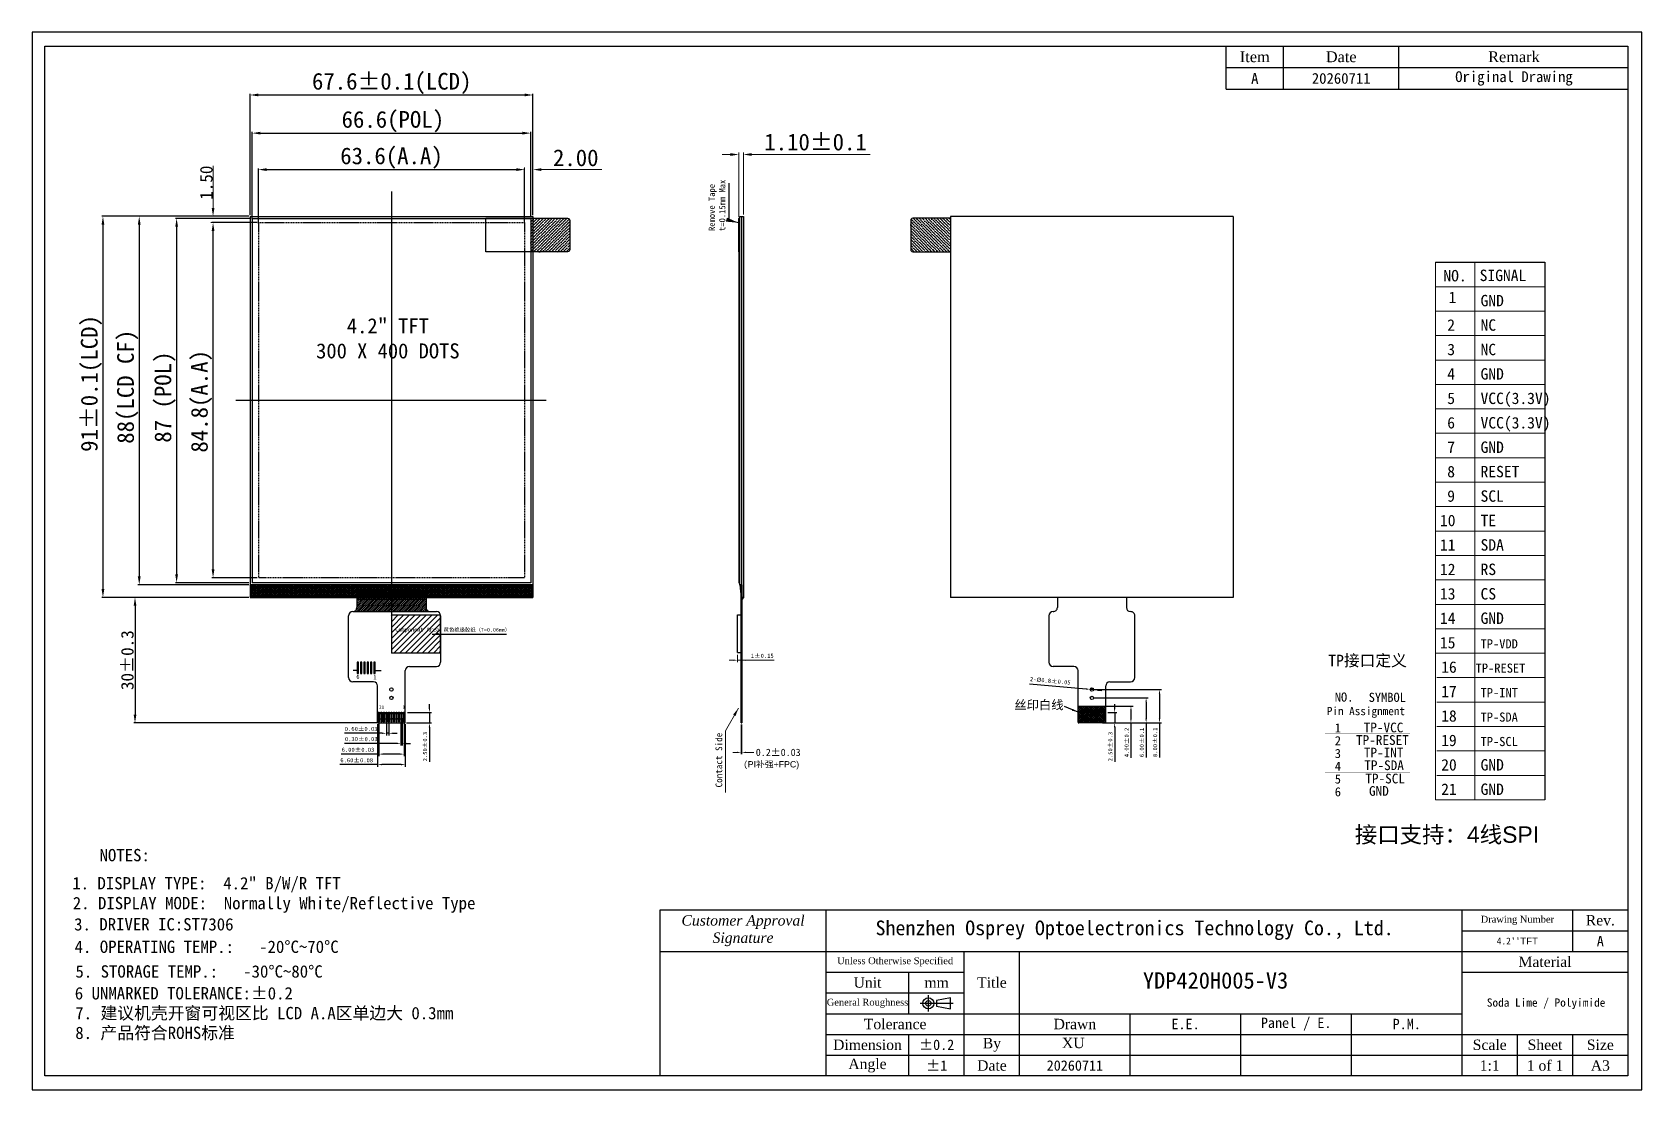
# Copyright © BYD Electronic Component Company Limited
# Model space of a CAD drawing. Header units: millimetres. Extents: x 1186 to 1571, y 291 to 543.
import ezdxf
from ezdxf.enums import TextEntityAlignment as Align
from ezdxf.lldxf.tags import DXFTag

# ---------------------------------------------------------------- set-up
doc = ezdxf.new("R2010")
doc.units = ezdxf.units.MM
doc.linetypes.add('HIDDEN', pattern=[0.2, 0.1, -0.1])
for name, color, linetype in [('240', 240, 'Continuous'), ('BL', 7, 'Continuous'), ('Bonding Pad', 3, 'Continuous'), ('dim', 3, 'Continuous'), ('Dimension', 7, 'Continuous'), ('DIM（标注）', 3, 'Continuous'), ('DWG', 7, 'Continuous'), ('FPC', 30, 'Continuous'), ('Frame', 7, 'Continuous'), ('IC', 3, 'Continuous'), ('Index', 7, 'Continuous'), ('M2', 4, 'Continuous'), ('TEXT', 4, 'Continuous'), ('下线-AG', 210, 'Continuous'), ('偏光片', 4, 'Continuous')]:
    doc.layers.add(name, color=color, linetype=linetype)
for name, color, linetype, lineweight in [('CEN', 1, 'CENTER', 15), ('Title block', 7, 'Continuous', 9), ('图框', 7, 'Continuous', 0), ('尺寸标注层', 3, 'Continuous', 0)]:
    doc.layers.add(name, color=color, linetype=linetype, lineweight=lineweight)
doc.styles.add('SIMPLEX', font='simplex')
doc.styles.get("Standard").update_dxf_attribs({"font": 'txt', "bigfont": 'gbcbig.shx'})
doc.styles.add('宋体', font='')
doc.styles.add('样式 4', font='')
doc.styles.get('宋体').set_extended_font_data('SimSun')
doc.styles.get('样式 4').set_extended_font_data('SimSun')
tags = doc.linetypes.add('CENTER', pattern=[2, 1.25, -0.25, 0.25, -0.25]).pattern_tags.tags
tags[10:11] = [DXFTag(74, 4), DXFTag(75, 0), DXFTag(340, '0'), DXFTag(46, 0.0), DXFTag(50, 0.0), DXFTag(44, 0.0), DXFTag(45, 0.0)]
tags[8:9] = [DXFTag(74, 4), DXFTag(75, 0), DXFTag(340, '0'), DXFTag(46, 0.0), DXFTag(50, 0.0), DXFTag(44, 0.0), DXFTag(45, 0.0)]
tags[6:7] = [DXFTag(74, 4), DXFTag(75, 0), DXFTag(340, '0'), DXFTag(46, 0.0), DXFTag(50, 0.0), DXFTag(44, 0.0), DXFTag(45, 0.0)]
tags[4:5] = [DXFTag(74, 4), DXFTag(75, 0), DXFTag(340, '0'), DXFTag(46, 0.0), DXFTag(50, 0.0), DXFTag(44, 0.0), DXFTag(45, 0.0)]
doc.dimstyles.new('0', dxfattribs={"dimtxt": 2.5, "dimasz": 1.5, "dimexe": 0.5, "dimexo": 0.3, "dimgap": 0.2, "dimtad": 1, "dimzin": 1, "dimdsep": 46, "dimtxsty": 'Standard', "dimcen": 0, "dimadec": 0, "dimazin": 0, "dimtfac": 1, "dimtmove": 0, "dimatfit": 3, "dimfxl": 1, "dimarcsym": 0})
doc.dimstyles.new('2019', dxfattribs={"dimtxt": 2, "dimasz": 2, "dimexe": 0.5, "dimexo": 0.5, "dimgap": 0.5, "dimtad": 1, "dimdsep": 46, "dimtxsty": 'SIMPLEX', "dimcen": 1, "dimazin": 2, "dimtfac": 1, "dimtmove": 0, "dimatfit": 3, "dimfxl": 1.2, "dimlwd": 9, "dimlwe": 9, "dimarcsym": 0})
doc.dimstyles.new('ISO-25', dxfattribs={"dimtxt": 2.5, "dimasz": 2.5, "dimexe": 1.25, "dimexo": 0.625, "dimtad": 1, "dimtxsty": 'Standard', "dimcen": 2.5, "dimadec": 0, "dimazin": 0, "dimtfac": 1, "dimtmove": 0, "dimatfit": 3, "dimfxl": 1, "dimarcsym": 0})
doc.dimstyles.new('ISO-25$0', dxfattribs={"dimscale": 0.5, "dimtxt": 2, "dimasz": 2, "dimexe": 0.8, "dimexo": 0.8, "dimtad": 0, "dimrnd": 0.01, "dimzin": 9, "dimdsep": 46, "dimtxsty": 'Standard', "dimcen": 2.5, "dimadec": 0, "dimazin": 2, "dimtfac": 1, "dimtofl": 0, "dimtmove": 0, "dimatfit": 0, "dimfxl": 1, "dimlwd": 13, "dimlwe": 13, "dimarcsym": 0})
doc.dimstyles.get("Standard").update_dxf_attribs({"dimtxt": 3, "dimasz": 1.5, "dimexe": 0.3, "dimexo": 0.3, "dimgap": 0.5, "dimtad": 1, "dimtoh": 1, "dimdsep": 46, "dimtxsty": 'Standard', "dimcen": 0.5, "dimclrd": 2, "dimclre": 3, "dimclrt": 6, "dimadec": 1, "dimazin": 0, "dimtfac": 1, "dimtofl": 0, "dimtmove": 0, "dimatfit": 3, "dimfxl": 1, "dimtolj": 1, "dimtzin": 0, "dimarcsym": 0})
doc.dimstyles.new('标准', dxfattribs={"dimtxt": 1.8, "dimasz": 1.5, "dimexe": 0.5, "dimexo": 0.4, "dimgap": 0.1, "dimtad": 1, "dimzin": 1, "dimdsep": 46, "dimtxsty": '宋体', "dimblk": 'CLOSEDBLANK', "dimcen": 0.09, "dimclrd": 96, "dimclre": 96, "dimclrt": 3, "dimadec": 0, "dimazin": 0, "dimtfac": 1, "dimtofl": 0, "dimtmove": 0, "dimatfit": 1, "dimldrblk": 'CLOSEDBLANK', "dimfxl": 1, "dimtolj": 1, "dimlwd": 0, "dimlwe": 0, "dimarcsym": 0})
pattern_1 = [(45, (1076.01179, 304.9305), (-0.08838835, 0.08838835), []), (135, (1076.01179, 304.9305), (-0.08838835, -0.08838835), [])]
pattern_2 = [(45, (-1586.2652, 146.48776), (-0.224506403, 0.224506403), [])]

msp = doc.modelspace()

# ---------------------------------------------------------------- texts
at = {"color": 6, "linetype": 'Continuous', "lineweight": 0, "style": '宋体'}
for s, height, p in [('单面弯折', 0.75, (1269.8978795, 406.1267065)), ('Component Area', 0.96, (1273.109613, 400.2015379))]:
    msp.add_text(s, height=height, dxfattribs=at).set_placement(p)
at = {"color": 0, "linetype": 'Continuous', "style": '宋体'}
for s, p in [('TP-VCC', (1509.2434034, 376.1212577)), ('TP-RESET', (1508.9769288, 373.1279177)), ('TP-INT', (1509.280028, 370.1275123)), ('TP-SDA', (1509.3799607, 367.1026217)), ('TP-SCL', (1509.63157, 363.927682)), ('GND', (1508.1448417, 360.9638452))]:
    msp.add_text(s, height=2.322432, dxfattribs=at).set_placement(p, align=Align.CENTER)
at = {"color": 7, "linetype": 'Continuous', "lineweight": 0, "insert": (1350.4503962, 369.496998), "char_height": 1.6, "attachment_point": 5, "rotation": 90, "style": '宋体'}
msp.add_mtext('Contact Side', dxfattribs=at)
at = {"color": 7, "insert": (1196.397161, 331.7553544), "char_height": 2.946134074, "width": 79.281867279, "attachment_point": 1, "style": '宋体'}
msp.add_mtext('3. DRIVER IC:ST7306', dxfattribs=at)
at = {"layer": 'BL', "color": 7, "linetype": 'Continuous', "lineweight": 13, "style": '宋体'}
for s, height, p in [('1', 2.7301667, (1524.7912341, 478.645622, 14.2656842)), ('GND', 2.73017065, (1532.4302082, 477.8713504)), ('2', 2.7301667, (1524.4718334, 472.0364253)), ('NC', 2.73017065, (1532.4302082, 472.0364253)), ('3', 2.7301667, (1524.4718334, 466.2015001)), ('NC', 2.73017065, (1532.4302082, 466.2015001)), ('4', 2.7301667, (1524.4718334, 460.366575)), ('GND', 2.73017065, (1532.4302082, 460.366575)), ('5', 2.7301667, (1524.4718334, 454.5316499)), ('6', 2.7301667, (1524.4718334, 448.6967247)), ('7', 2.7301667, (1524.4718334, 442.8617996)), ('GND', 2.73017065, (1532.4302082, 442.8617996)), ('8', 2.7301667, (1524.4718334, 437.0268744)), ('RESET', 2.73017065, (1532.4302082, 437.0268744)), ('9', 2.7301667, (1524.4718334, 431.1919493)), ('SCL', 2.73017065, (1532.4302082, 431.1919493)), ('10', 2.73016672, (1522.7290418, 425.3570242)), ('TE', 2.73017065, (1532.4302082, 425.3570242)), ('11', 2.73016672, (1522.7290418, 419.522099)), ('SDA', 2.73017065, (1532.4302082, 419.522099)), ('12', 2.73016672, (1522.7290418, 413.6871739)), ('RS', 2.73017065, (1532.4302082, 413.6871739)), ('13', 2.73016672, (1522.7290418, 407.8522488)), ('CS', 2.73017065, (1532.4302082, 407.8522488)), ('14', 2.73016672, (1522.7290418, 402.0173236)), ('GND', 2.73017065, (1532.4302082, 402.0173236)), ('15', 2.73016672, (1522.7290418, 396.1823985)), ('TP-VDD', 2.18413652, (1532.4302082, 396.1823985)), ('16', 2.73016672, (1523.0217296, 390.3474733)), ('TP-RESET', 2.18413652, (1531.2513799, 390.3796063)), ('17', 2.73016672, (1523.0217296, 384.5125482)), ('TP-INT', 2.18413652, (1532.4302082, 384.5125482)), ('18', 2.73016672, (1523.0217296, 378.6776231)), ('TP-SDA', 2.18413652, (1532.4302082, 378.6776231)), ('19', 2.73016672, (1523.0217296, 372.8426979)), ('TP-SCL', 2.18413652, (1532.4302082, 372.8426979)), ('20', 2.73016672, (1523.0217296, 367.0077728)), ('GND', 2.73017065, (1532.4302082, 367.0077728)), ('21', 2.73016672, (1523.0217296, 361.1728477)), ('GND', 2.73017065, (1532.4302082, 361.1728477))]:
    msp.add_text(s, height=height, dxfattribs=at).set_placement(p)
at = {"layer": 'BL', "color": 1, "linetype": 'Continuous', "lineweight": 13, "style": '宋体'}
for p in [(1532.4302082, 454.5316499), (1532.4302082, 448.6967247)]:
    msp.add_text('VCC(3.3V)', height=2.73017065, dxfattribs=at).set_placement(p)
at = {"layer": 'BL', "color": 7, "linetype": 'Continuous', "lineweight": 13, "char_height": 2.73016672, "attachment_point": 1, "style": '宋体'}
for s, insert, width in [('NO.', (1523.5466206, 486.5478638), 8.391597595), ('SIGNAL', (1532.2125539, 486.6277185), 27.857258724)]:
    msp.add_mtext(s, dxfattribs=dict(at, insert=insert, width=width))
at = {"layer": 'dim', "color": 7, "insert": (1284.6748898, 401.0671772), "char_height": 0.910792285, "width": 15.604203301, "attachment_point": 1, "style": '宋体'}
msp.add_mtext('黄色绝缘胶纸（T=0.06mm）', dxfattribs=at)
at = {"layer": 'dim', "color": 7, "char_height": 0.8, "width": 1.074281929, "attachment_point": 1}
for s, insert in [('{\\fSimSun|b0|i0|c134|p2;21}', (1269.2474312, 382.5498454)), ('{\\fSimSun|b0|i0|c134|p2;1}', (1274.8797014, 382.5498454))]:
    msp.add_mtext(s, dxfattribs=dict(at, insert=insert))
at = {"layer": 'Dimension', "color": 7, "char_height": 3.92674229, "width": 434.634379739, "attachment_point": 1, "style": '宋体'}
for s, insert in [('接口支持：{\\fArial|b0|i0|c0|p32;4}线{\\fArial|b0|i0|c0|p32;SPI}', (1502.3934674, 353.670514)), ('YDP420H005-V3', (1451.7497852, 318.8438055))]:
    msp.add_mtext(s, dxfattribs=dict(at, insert=insert))
at = {"layer": 'DWG', "color": 7, "insert": (1254.2118762, 475.0267615), "char_height": 3.6, "width": 68.4, "attachment_point": 1, "style": '宋体'}
msp.add_mtext('   4.2" TFT\\P300 X 400 DOTS', dxfattribs=at)
at = {"layer": 'Frame', "color": 7, "attachment_point": 5, "style": '宋体'}
for s, insert, char_height in [('{\\fTimes New Roman|b0|i0|c0|p18;Item}', (1478.4935306, 537.4496317), 2.579965887), ('{\\fTimes New Roman|b0|i0|c0|p18;Date}', (1499.1332577, 537.4496317), 2.579965887), ('{\\fTimes New Roman|b0|i0|c0|p18;Remark}', (1540.4127119, 537.4496317), 2.579965887), ('A', (1478.4935306, 532.2896999), 2.5799659), ('20260711', (1499.1332577, 532.2896999), 2.57996589), ('Original Drawing', (1540.4127119, 532.2896999), 2.579965887), ('{\\fTimes New Roman|b0|i1|c0|p18;Customer Approval\\PSignature}', (1356.2162505, 328.7492396), 2.477799238), ('{\\H0.89132x;Shenzhen Osprey Optoelectronics Technology Co., Ltd}{\\H0.89132x;.}', (1449.7749504, 328.8450889), 3.92674229), ('{\\fTimes New Roman|b0|i0|c0|p18;Drawing Number}', (1541.2252602, 331.2270389), 1.651866158), ('{\\fTimes New Roman|b0|i0|c0|p18;Rev.}', (1561.0476541, 331.2270389), 2.477799238), ("4.2''{\\fArial|b0|i0|c0|p32;TFT}", (1541.2252602, 326.2714404), 1.651866158), ('{\\fTimes New Roman|b0|i0|c0|p18;Unless Otherwise Specified}', (1392.557306, 321.3158419), 1.651866158), ('{\\fTimes New Roman|b0|i0|c0|p18;Material}', (1547.8327248, 321.3158419), 2.477799238), ('{\\fTimes New Roman|b0|i0|c0|p18;Unit}', (1385.9498413, 316.3602434), 2.477799238), ('{\\fTimes New Roman|b0|i0|c0|p18;mm}', (1402.4685029, 316.3602434), 2.477799238), ('{\\fTimes New Roman|b0|i0|c0|p18;Title}', (1415.6834322, 316.3602434), 2.477799238), ('{\\fTimes New Roman|b0|i0|c0|p18;General Roughness}', (1385.9498413, 311.404645), 1.651866158), ('Soda Lime / Polyimide', (1548.0852386, 311.3001646), 1.98223939), ('{\\fTimes New Roman|b0|i0|c0|p18;Tolerance}', (1392.557306, 306.4490465), 2.477799238), ('{\\fTimes New Roman|b0|i0|c0|p18;Drawn}', (1435.5058261, 306.4490465), 2.477799238), ('E.E.', (1461.9356846, 306.4490465), 2.47779924), ('Panel / E.', (1488.3655431, 306.4490465), 2.47779924), ('P.M.', (1514.7954017, 306.4490465), 2.47779924), ('{\\fTimes New Roman|b0|i0|c0|p18;Dimension}', (1385.9498413, 301.493448), 2.477799238), ('%%P0.2', (1402.4685029, 301.493448), 2.47779924), ('{\\fTimes New Roman|b0|i0|c0|p18;By}', (1415.6834322, 301.493448), 2.477799238), ('{\\fTimes New Roman|b0|i0|c0|p18;XU}', (1435.1260999, 301.9193029), 2.477799238), ('{\\fTimes New Roman|b0|i0|c0|p18;Scale}', (1534.6177956, 301.493448), 2.477799238), ('{\\fTimes New Roman|b0|i0|c0|p18;Sheet}', (1547.8327248, 301.493448), 2.477799238), ('{\\fTimes New Roman|b0|i0|c0|p18;Size}', (1561.0476541, 301.493448), 2.477799238), ('{\\fTimes New Roman|b0|i0|c0|p18;Angle}', (1385.9498413, 296.5378495), 2.477799238), ('%%p1', (1402.4685029, 296.5378495), 2.47779924), ('{\\fTimes New Roman|b0|i0|c0|p18;Date}', (1415.6834322, 296.5378495), 2.477799238), ('20260711', (1435.5058261, 296.5378495), 2.47779924), ('{\\fTimes New Roman|b0|i0|c0|p18;1:1}', (1534.6177956, 296.5378495), 2.477799238), ('{\\fTimes New Roman|b0|i0|c0|p18;1 of 1}', (1547.8327248, 296.5378495), 2.477799238), ('{\\fTimes New Roman|b0|i0|c0|p18;A3}', (1561.0476541, 296.5378495), 2.477799238)]:
    msp.add_mtext(s, dxfattribs=dict(at, insert=insert, char_height=char_height))
at = {"layer": 'Frame', "color": 1, "insert": (1561.0476541, 326.2714404), "char_height": 2.47779924, "attachment_point": 5, "style": '宋体'}
msp.add_mtext('{\\C7;A}', dxfattribs=at)
at = {"layer": 'Index', "insert": (1349.9995196, 495.8592593), "char_height": 1.5, "attachment_point": 4, "rotation": 90, "style": '宋体'}
msp.add_mtext('Remove Tape\\Pt=0.15mm Max', dxfattribs=at)
at = {"layer": 'M2', "color": 7, "linetype": 'ByBlock', "style": '宋体'}
for s, height, p in [('NO.', 2.18019393, (1497.5949187, 383.4566055)), ('SYMBOL', 2.18019393, (1505.6989726, 383.4005774)), ('Pin Assignment', 1.962172999, (1495.6938857, 380.2261998)), ('1', 2.1801939, (1497.5973902, 376.0951739)), ('2', 2.1801939, (1497.5973902, 373.0429039)), ('3', 2.1801939, (1497.5973902, 369.9906339)), ('4', 2.1801939, (1497.5973902, 366.9383614)), ('5', 2.1801939, (1497.5973902, 363.8860915)), ('6', 2.1801939, (1497.5973902, 360.8338215))]:
    msp.add_text(s, height=height, dxfattribs=at).set_placement(p)
at = {"layer": 'Title block', "color": 0, "style": '样式 4'}
for s, p in [('6', (1263.8137901, 388.8530104)), ('1', (1267.8548568, 388.7685444))]:
    msp.add_text(s, height=1, dxfattribs=at).set_placement(p)
at = {"layer": 'Title block', "color": 0, "insert": (1496.0283073, 394.669798), "char_height": 2.756724548, "width": 39.50587298, "attachment_point": 1, "style": '样式 4'}
msp.add_mtext('TP{\\fSimSun|b0|i0|c134|p2;接口定义}', dxfattribs=at)
at = {"layer": '下线-AG', "color": 0, "lineweight": 0, "width": 60.271931239, "attachment_point": 3, "style": '宋体'}
for s, insert, char_height in [('{\\C7;丝印白线}', (1432.8013476, 383.7730218), 2.16), ('{\\C7;(\\fArial|b0|i0|c0|p32;PI\\fSimSun|b0|i0|c134|p2;补强\\fArial|b0|i0|c0|p32;+FPC)}', (1369.628131, 369.2423518), 1.5)]:
    msp.add_mtext(s, dxfattribs=dict(at, insert=insert, char_height=char_height))
at = {"layer": '图框', "style": '宋体'}
for s, height, p in [('NOTES:', 2.94613407, (1202.4660526, 345.3276625)), ('1. DISPLAY TYPE:  4.2" B/W/R TFT', 2.946134074, (1195.9520683, 338.6220915)), ('2. DISPLAY MODE:  Normally White/Reflective Type  ', 2.946134074, (1196.0769498, 333.8764086)), ('4. OPERATING TEMP.:   -20%%DC~70%%DC', 2.946134074, (1196.5099909, 323.4416172)), ('5. STORAGE TEMP.:   -30%%DC~80%%DC', 2.946134074, (1196.7072427, 317.5463899)), ('6 UNMARKED TOLERANCE:%%P0.2', 2.946134074, (1196.5522886, 312.3362113)), ('7. 建议机壳开窗可视区比 LCD A.A区单边大 0.3mm', 2.946134074, (1196.6667099, 307.6060113))]:
    msp.add_text(s, height=height, dxfattribs=at).set_placement(p)
at = {"layer": '图框', "insert": (1196.6707434, 305.8350689), "char_height": 2.946134074, "width": 79.281867279, "attachment_point": 1, "style": '宋体'}
msp.add_mtext('8. 产品符合ROHS标准', dxfattribs=at)

# ---------------------------------------------------------------- blocks, each defined once
blk = doc.blocks.new('*D57')
at = {"layer": 'Defpoints', "color": 0, "ltscale": 10}
for p in [(1305.52, 519.23), (1238.92, 498.36), (1305.52, 498.86)]:
    blk.add_point(p, dxfattribs=at)
at = {"layer": 'Dimension', "color": 7, "lineweight": -2, "ltscale": 10}
for p, q in [((1238.92, 498.66), (1238.92, 519.53)), ((1240.92, 519.23), (1303.52, 519.23)), ((1305.52, 499.16), (1305.52, 519.53))]:
    blk.add_line(p, q, dxfattribs=at)
at = {"layer": 'Dimension', "color": 7, "ltscale": 10}
for points in [[(1240.92, 519.56), (1240.92, 518.89), (1238.92, 519.23)], [(1303.52, 519.56), (1303.52, 518.89), (1305.52, 519.23)]]:
    blk.add_solid(points, dxfattribs=at)
at = {"layer": 'Dimension', "color": 7, "ltscale": 10, "insert": (1272.54, 521.98), "char_height": 4, "attachment_point": 5, "style": '宋体'}
blk.add_mtext('\\A1;66.6(POL)', dxfattribs=at)
blk = doc.blocks.new('*D58')
at = {"layer": 'Defpoints', "color": 0, "ltscale": 10}
for p in [(1238.92, 498.86), (1220.88, 411.86), (1238.42, 411.86)]:
    blk.add_point(p, dxfattribs=at)
at = {"layer": 'Dimension', "color": 7, "lineweight": -2, "ltscale": 10}
for p, q in [((1238.62, 498.86), (1220.58, 498.86)), ((1220.88, 496.86), (1220.88, 413.86)), ((1238.12, 411.86), (1220.58, 411.86))]:
    blk.add_line(p, q, dxfattribs=at)
at = {"layer": 'Dimension', "color": 7, "ltscale": 10}
for points in [[(1220.55, 496.86), (1221.21, 496.86), (1220.88, 498.86)], [(1220.55, 413.86), (1221.21, 413.86), (1220.88, 411.86)]]:
    blk.add_solid(points, dxfattribs=at)
at = {"layer": 'Dimension', "color": 7, "ltscale": 10, "insert": (1218.13, 456.18), "char_height": 4, "attachment_point": 5, "rotation": 90, "style": '宋体'}
blk.add_mtext('\\A1;87 (POL)', dxfattribs=at)
blk = doc.blocks.new('*D59')
at = {"layer": 'Defpoints', "color": 0, "ltscale": 10}
for p in [(1238.42, 499.36), (1211.95, 411.36), (1238.42, 411.36)]:
    blk.add_point(p, dxfattribs=at)
at = {"layer": 'Dimension', "color": 7, "lineweight": -2, "ltscale": 10}
for p, q in [((1238.12, 499.36), (1211.65, 499.36)), ((1211.95, 497.36), (1211.95, 413.36)), ((1238.12, 411.36), (1211.65, 411.36))]:
    blk.add_line(p, q, dxfattribs=at)
at = {"layer": 'Dimension', "color": 7, "ltscale": 10}
for points in [[(1211.61, 497.36), (1212.28, 497.36), (1211.95, 499.36)], [(1211.61, 413.36), (1212.28, 413.36), (1211.95, 411.36)]]:
    blk.add_solid(points, dxfattribs=at)
at = {"layer": 'Dimension', "color": 7, "ltscale": 10, "insert": (1209.2, 458.65), "char_height": 4, "attachment_point": 5, "rotation": 90, "style": '宋体'}
blk.add_mtext('\\A1;88(LCD CF)', dxfattribs=at)
blk = doc.blocks.new('*D60')
at = {"layer": 'Defpoints', "color": 0, "ltscale": 10}
for p in [(1306.02, 528.34), (1238.42, 499.36), (1306.02, 499.36)]:
    blk.add_point(p, dxfattribs=at)
at = {"layer": 'Dimension', "color": 7, "lineweight": -2, "ltscale": 10}
for p, q in [((1238.42, 499.66), (1238.42, 528.64)), ((1240.42, 528.34), (1304.02, 528.34)), ((1306.02, 499.66), (1306.02, 528.64))]:
    blk.add_line(p, q, dxfattribs=at)
at = {"layer": 'Dimension', "color": 7, "ltscale": 10}
for points in [[(1240.42, 528.68), (1240.42, 528.01), (1238.42, 528.34)], [(1304.02, 528.68), (1304.02, 528.01), (1306.02, 528.34)]]:
    blk.add_solid(points, dxfattribs=at)
at = {"layer": 'Dimension', "color": 7, "ltscale": 10, "insert": (1272.27, 531.09), "char_height": 4, "attachment_point": 5, "style": '宋体'}
blk.add_mtext('\\A1;67.6%%P0.1(LCD)', dxfattribs=at)
blk = doc.blocks.new('*D61')
at = {"layer": 'Defpoints', "color": 0, "ltscale": 10}
for p in [(1229.59, 497.86), (1240.42, 497.86), (1240.42, 413.06)]:
    blk.add_point(p, dxfattribs=at)
at = {"layer": 'Dimension', "color": 7, "lineweight": -2, "ltscale": 10}
for p, q in [((1240.12, 497.86), (1229.29, 497.86)), ((1229.59, 415.06), (1229.59, 495.86)), ((1240.12, 413.06), (1229.29, 413.06))]:
    blk.add_line(p, q, dxfattribs=at)
at = {"layer": 'Dimension', "color": 7, "ltscale": 10}
for points in [[(1229.26, 495.86), (1229.92, 495.86), (1229.59, 497.86)], [(1229.26, 415.06), (1229.92, 415.06), (1229.59, 413.06)]]:
    blk.add_solid(points, dxfattribs=at)
at = {"layer": 'Dimension', "color": 7, "ltscale": 10, "insert": (1226.84, 455.18), "char_height": 4, "attachment_point": 5, "rotation": 90, "style": '宋体'}
blk.add_mtext('\\A1;84.8(A.A)', dxfattribs=at)
blk = doc.blocks.new('*D62')
at = {"layer": 'Defpoints', "color": 0, "ltscale": 10}
for p in [(1304.02, 510.52), (1240.42, 497.36), (1304.02, 497.86)]:
    blk.add_point(p, dxfattribs=at)
at = {"layer": 'Dimension', "color": 7, "lineweight": -2, "ltscale": 10}
for p, q in [((1240.42, 497.66), (1240.42, 510.82)), ((1242.42, 510.52), (1302.02, 510.52)), ((1304.02, 498.16), (1304.02, 510.82))]:
    blk.add_line(p, q, dxfattribs=at)
at = {"layer": 'Dimension', "color": 7, "ltscale": 10}
for points in [[(1242.42, 510.85), (1242.42, 510.18), (1240.42, 510.52)], [(1302.02, 510.85), (1302.02, 510.18), (1304.02, 510.52)]]:
    blk.add_solid(points, dxfattribs=at)
at = {"layer": 'Dimension', "color": 7, "ltscale": 10, "insert": (1272.22, 513.27), "char_height": 4, "attachment_point": 5, "style": '宋体'}
blk.add_mtext('\\A1;63.6(A.A)', dxfattribs=at)
blk = doc.blocks.new('*D63')
at = {"color": 7, "lineweight": 0}
for p, q in [((1302.02, 510.52), (1300.02, 510.52)), ((1304.02, 497.76), (1304.02, 511.02)), ((1306.02, 499.76), (1306.02, 511.02)), ((1308.02, 510.52), (1322.48, 510.52))]:
    blk.add_line(p, q, dxfattribs=at)
at = {"color": 7}
for points in [[(1302.02, 510.85), (1302.02, 510.18), (1304.02, 510.52)], [(1308.02, 510.85), (1308.02, 510.18), (1306.02, 510.52)]]:
    blk.add_solid(points, dxfattribs=at)
at = {"layer": 'Defpoints', "color": 0}
for p in [(1306.02, 510.52), (1304.02, 497.36), (1306.02, 499.36)]:
    blk.add_point(p, dxfattribs=at)
at = {"color": 7, "insert": (1316.25, 513.32), "char_height": 4, "attachment_point": 5, "style": '宋体'}
blk.add_mtext('\\A1;2.00', dxfattribs=at)
blk = doc.blocks.new('_ClosedBlank')
at = {"color": 0, "linetype": 'ByBlock', "lineweight": -2}
for p, q in [((-1, 0.17), (0, 0)), ((-1, 0.17), (-1, -0.17)), ((0, 0), (-1, -0.17))]:
    blk.add_line(p, q, dxfattribs=at)
blk = doc.blocks.new('*D64')
at = {"layer": 'Defpoints', "color": 0, "ltscale": 10}
for p in [(1238.42, 499.36), (1203.28, 408.36), (1238.42, 408.36)]:
    blk.add_point(p, dxfattribs=at)
at = {"layer": 'Dimension', "color": 7, "lineweight": -2, "ltscale": 10}
for p, q in [((1238.12, 499.36), (1202.98, 499.36)), ((1203.28, 497.36), (1203.28, 410.36)), ((1238.12, 408.36), (1202.98, 408.36))]:
    blk.add_line(p, q, dxfattribs=at)
at = {"layer": 'Dimension', "color": 7, "ltscale": 10}
for points in [[(1202.94, 497.36), (1203.61, 497.36), (1203.28, 499.36)], [(1202.94, 410.36), (1203.61, 410.36), (1203.28, 408.36)]]:
    blk.add_solid(points, dxfattribs=at)
at = {"layer": 'Dimension', "color": 7, "ltscale": 10, "insert": (1200.53, 459.44), "char_height": 4, "attachment_point": 5, "rotation": 90, "style": '宋体'}
blk.add_mtext('\\A1;91%%P0.1(LCD)', dxfattribs=at)
blk = doc.blocks.new('*D66')
at = {"color": 7, "lineweight": 0}
for p, q in [((1353.19, 514.12), (1351.19, 514.12)), ((1355.19, 499.26), (1355.19, 514.62)), ((1356.29, 499.76), (1356.29, 514.62)), ((1358.29, 514.12), (1386.59, 514.12))]:
    blk.add_line(p, q, dxfattribs=at)
at = {"color": 7}
for points in [[(1353.19, 514.46), (1353.19, 513.79), (1355.19, 514.12)], [(1358.29, 514.46), (1358.29, 513.79), (1356.29, 514.12)]]:
    blk.add_solid(points, dxfattribs=at)
at = {"layer": 'Defpoints', "color": 0}
for p in [(1355.19, 514.12), (1355.19, 498.86), (1356.29, 499.36)]:
    blk.add_point(p, dxfattribs=at)
at = {"color": 7, "insert": (1373.54, 517.08), "char_height": 4, "attachment_point": 5, "style": '宋体'}
blk.add_mtext('\\A1;1.10%%P0.1', dxfattribs=at)
blk = doc.blocks.new('*D67')
at = {"color": 7, "lineweight": 0}
for p, q in [((1229.59, 501.36), (1229.59, 511.43)), ((1238.02, 499.36), (1229.09, 499.36)), ((1240.02, 497.86), (1229.09, 497.86)), ((1229.59, 495.86), (1229.59, 493.86))]:
    blk.add_line(p, q, dxfattribs=at)
at = {"color": 7}
for points in [[(1229.26, 501.36), (1229.92, 501.36), (1229.59, 499.36)], [(1229.26, 495.86), (1229.92, 495.86), (1229.59, 497.86)]]:
    blk.add_solid(points, dxfattribs=at)
at = {"layer": 'Defpoints', "color": 0}
for p in [(1229.59, 497.86), (1238.42, 499.36), (1240.42, 497.86)]:
    blk.add_point(p, dxfattribs=at)
at = {"color": 7, "insert": (1227.99, 507.4), "char_height": 3, "attachment_point": 5, "rotation": 90, "style": '宋体'}
blk.add_mtext('\\A1;1.50', dxfattribs=at)
blk = doc.blocks.new('*U68')
at = {"layer": 'Bonding Pad', "ltscale": 5}
blk.add_lwpolyline([(-0.035, -0.45), (0.035, -0.45), (0.035, 0.45), (-0.035, 0.45)], close=True, dxfattribs=at)
blk = doc.blocks.new('*D214')
at = {"color": 7, "lineweight": 13}
for p, q in [((1355.76, 377.96), (1355.76, 370.93)), ((1355.96, 377.96), (1355.96, 370.93)), ((1354.76, 371.33), (1353.76, 371.33)), ((1356.96, 371.33), (1358.81, 371.33))]:
    blk.add_line(p, q, dxfattribs=at)
at = {"color": 7}
for points in [[(1354.76, 371.5), (1354.76, 371.16), (1355.76, 371.33)], [(1356.96, 371.5), (1356.96, 371.16), (1355.96, 371.33)]]:
    blk.add_solid(points, dxfattribs=at)
at = {"layer": 'Defpoints', "color": 0}
for p in [(1355.76, 378.36), (1355.96, 378.36), (1355.96, 371.33)]:
    blk.add_point(p, dxfattribs=at)
at = {"color": 7, "insert": (1364.62, 371.33), "char_height": 1.75, "attachment_point": 5, "style": '宋体'}
blk.add_mtext('0.2%%P0.03', dxfattribs=at)
blk = doc.blocks.new('*D215')
at = {"layer": 'Defpoints', "color": 0}
for p in [(1355.89, 396.67), (1354.89, 395.16), (1355.89, 393.36)]:
    blk.add_point(p, dxfattribs=at)
at = {"layer": 'TEXT', "color": 0, "lineweight": 9, "ltscale": 5}
for p, q in [((1355.89, 396.17), (1355.89, 392.86)), ((1353.89, 393.36), (1352.89, 393.36)), ((1354.89, 394.66), (1354.89, 392.86)), ((1354.89, 393.36), (1355.89, 393.36)), ((1355.89, 393.36), (1363.68, 393.36)), ((1356.89, 393.36), (1357.89, 393.36))]:
    blk.add_line(p, q, dxfattribs=at)
at = {"layer": 'TEXT', "color": 0}
for points in [[(1353.89, 393.19), (1353.89, 393.52), (1354.89, 393.36)], [(1356.89, 393.52), (1356.89, 393.19), (1355.89, 393.36)]]:
    blk.add_solid(points, dxfattribs=at)
at = {"layer": 'TEXT', "color": 0, "insert": (1360.8, 394.4), "char_height": 1, "attachment_point": 5, "style": '宋体'}
blk.add_mtext('1%%P0.15', dxfattribs=at)
blk = doc.blocks.new('*D216')
at = {"layer": 'Defpoints', "color": 0}
for p in [(1268.91, 378.56), (1275.51, 378.56), (1275.51, 368.42)]:
    blk.add_point(p, dxfattribs=at)
at = {"layer": 'dim', "color": 0, "lineweight": -2}
for p, q in [((1268.91, 378.06), (1268.91, 367.92)), ((1275.51, 378.06), (1275.51, 367.92)), ((1268.91, 368.42), (1259.91, 368.42)), ((1274.51, 368.42), (1269.91, 368.42))]:
    blk.add_line(p, q, dxfattribs=at)
at = {"layer": 'dim', "color": 0}
for points in [[(1269.91, 368.59), (1269.91, 368.25), (1268.91, 368.42)], [(1274.51, 368.59), (1274.51, 368.25), (1275.51, 368.42)]]:
    blk.add_solid(points, dxfattribs=at)
at = {"layer": 'dim', "color": 0, "lineweight": 0, "insert": (1263.91, 369.46), "char_height": 1, "attachment_point": 5, "style": '宋体'}
blk.add_mtext('6.60±0.08', dxfattribs=at)
blk = doc.blocks.new('*D217')
at = {"layer": 'Defpoints', "color": 0}
for p in [(1271.01, 378.66), (1271.61, 378.66), (1271.01, 375.9)]:
    blk.add_point(p, dxfattribs=at)
at = {"layer": 'dim', "color": 0, "lineweight": -2}
for p, q in [((1271.01, 378.16), (1271.01, 375.4)), ((1271.61, 378.16), (1271.61, 375.4)), ((1270.01, 375.9), (1260.97, 375.9)), ((1271.61, 375.9), (1271.01, 375.9)), ((1272.61, 375.9), (1273.61, 375.9))]:
    blk.add_line(p, q, dxfattribs=at)
at = {"layer": 'dim', "color": 0}
for points in [[(1270.01, 376.07), (1270.01, 375.74), (1271.01, 375.9)], [(1272.61, 376.07), (1272.61, 375.74), (1271.61, 375.9)]]:
    blk.add_solid(points, dxfattribs=at)
at = {"layer": 'dim', "color": 0, "lineweight": 0, "insert": (1264.97, 376.94), "char_height": 1, "attachment_point": 5, "style": '宋体'}
blk.add_mtext('0.60±0.03', dxfattribs=at)
blk = doc.blocks.new('*D218')
at = {"layer": 'Defpoints', "color": 0}
for p in [(1274.46, 378.66), (1274.76, 378.66), (1274.76, 373.49)]:
    blk.add_point(p, dxfattribs=at)
at = {"layer": 'dim', "color": 0, "lineweight": -2}
for p, q in [((1274.46, 378.56), (1274.46, 372.99)), ((1274.76, 378.56), (1274.76, 372.99)), ((1273.46, 373.49), (1261.01, 373.49)), ((1274.76, 373.49), (1274.46, 373.49)), ((1275.76, 373.49), (1276.76, 373.49))]:
    blk.add_line(p, q, dxfattribs=at)
at = {"layer": 'dim', "color": 0}
for points in [[(1273.46, 373.65), (1273.46, 373.32), (1274.46, 373.49)], [(1275.76, 373.65), (1275.76, 373.32), (1274.76, 373.49)]]:
    blk.add_solid(points, dxfattribs=at)
at = {"layer": 'dim', "color": 0, "lineweight": 0, "insert": (1265, 374.52), "char_height": 1, "attachment_point": 5, "style": '宋体'}
blk.add_mtext('0.30±0.03', dxfattribs=at)
blk = doc.blocks.new('*D219')
at = {"layer": 'Defpoints', "color": 0}
for p in [(1269.21, 378.66), (1275.21, 378.66), (1275.21, 370.92)]:
    blk.add_point(p, dxfattribs=at)
at = {"layer": 'dim', "color": 0, "lineweight": -2}
for p, q in [((1269.21, 378.56), (1269.21, 370.42)), ((1275.21, 378.56), (1275.21, 370.42)), ((1269.21, 370.92), (1260.22, 370.92)), ((1274.21, 370.92), (1270.21, 370.92))]:
    blk.add_line(p, q, dxfattribs=at)
at = {"layer": 'dim', "color": 0}
for points in [[(1270.21, 371.09), (1270.21, 370.76), (1269.21, 370.92)], [(1274.21, 371.09), (1274.21, 370.76), (1275.21, 370.92)]]:
    blk.add_solid(points, dxfattribs=at)
at = {"layer": 'dim', "color": 0, "lineweight": 0, "insert": (1264.22, 371.96), "char_height": 1, "attachment_point": 5, "style": '宋体'}
blk.add_mtext('6.00±0.03', dxfattribs=at)
blk = doc.blocks.new('*D220')
at = {"layer": 'Defpoints', "color": 0}
for p in [(1275.51, 380.86), (1281.28, 380.86), (1275.31, 378.36)]:
    blk.add_point(p, dxfattribs=at)
at = {"layer": 'dim', "color": 0, "lineweight": -2}
for p, q in [((1276.01, 380.86), (1281.78, 380.86)), ((1281.28, 381.86), (1281.28, 382.86)), ((1281.28, 380.86), (1281.28, 378.36)), ((1275.81, 378.36), (1281.78, 378.36)), ((1281.28, 377.36), (1281.28, 369.08))]:
    blk.add_line(p, q, dxfattribs=at)
at = {"layer": 'dim', "color": 0}
for points in [[(1281.12, 381.86), (1281.45, 381.86), (1281.28, 380.86)], [(1281.12, 377.36), (1281.45, 377.36), (1281.28, 378.36)]]:
    blk.add_solid(points, dxfattribs=at)
at = {"layer": 'dim', "color": 0, "lineweight": 0, "insert": (1280.24, 372.72), "char_height": 1, "attachment_point": 5, "rotation": 90, "style": '宋体'}
blk.add_mtext('2.50±0.3', dxfattribs=at)
blk = doc.blocks.new('*D221')
at = {"layer": 'Defpoints', "color": 0, "ltscale": 10}
for p in [(1238.42, 408.36), (1210.94, 378.36), (1269.11, 378.36)]:
    blk.add_point(p, dxfattribs=at)
at = {"layer": 'Dimension', "color": 7, "lineweight": -2, "ltscale": 10}
for p, q in [((1238.12, 408.36), (1210.64, 408.36)), ((1210.94, 406.36), (1210.94, 380.36)), ((1268.81, 378.36), (1210.64, 378.36))]:
    blk.add_line(p, q, dxfattribs=at)
at = {"layer": 'Dimension', "color": 7, "ltscale": 10}
for points in [[(1210.61, 406.36), (1211.27, 406.36), (1210.94, 408.36)], [(1210.61, 380.36), (1211.27, 380.36), (1210.94, 378.36)]]:
    blk.add_solid(points, dxfattribs=at)
at = {"layer": 'Dimension', "color": 7, "ltscale": 10, "insert": (1209.12, 393.36), "char_height": 3, "attachment_point": 5, "rotation": 90, "style": '宋体'}
blk.add_mtext('\\A1;30%%P0.3', dxfattribs=at)
blk = doc.blocks.new('*D222')
at = {"layer": 'Defpoints', "color": 0}
for p in [(1441.81, 382.36), (1448.9, 382.36), (1441.61, 378.36)]:
    blk.add_point(p, dxfattribs=at)
at = {"layer": 'dim', "color": 0, "lineweight": -2}
for p, q in [((1442.31, 382.36), (1449.4, 382.36)), ((1448.9, 381.36), (1448.9, 379.36)), ((1442.11, 378.36), (1449.4, 378.36)), ((1448.9, 378.36), (1448.9, 370.06))]:
    blk.add_line(p, q, dxfattribs=at)
at = {"layer": 'dim', "color": 0}
for points in [[(1448.73, 381.36), (1449.07, 381.36), (1448.9, 382.36)], [(1448.73, 379.36), (1449.07, 379.36), (1448.9, 378.36)]]:
    blk.add_solid(points, dxfattribs=at)
at = {"layer": 'dim', "color": 0, "lineweight": 0, "insert": (1447.86, 373.71), "char_height": 1, "attachment_point": 5, "rotation": 90, "style": '宋体'}
blk.add_mtext('4.00±0.2', dxfattribs=at)
blk = doc.blocks.new('*D223')
at = {"layer": 'Defpoints', "color": 0}
for p in [(1442.86, 380.85), (1445.01, 380.85), (1442.66, 378.36)]:
    blk.add_point(p, dxfattribs=at)
at = {"layer": 'dim', "color": 0, "lineweight": -2}
for p, q in [((1443.36, 380.85), (1445.51, 380.85)), ((1445.01, 381.85), (1445.01, 382.85)), ((1445.01, 380.85), (1445.01, 378.36)), ((1443.16, 378.36), (1445.51, 378.36)), ((1445.01, 377.36), (1445.01, 369.08))]:
    blk.add_line(p, q, dxfattribs=at)
at = {"layer": 'dim', "color": 0}
for points in [[(1444.84, 381.85), (1445.17, 381.85), (1445.01, 380.85)], [(1444.84, 377.36), (1445.17, 377.36), (1445.01, 378.36)]]:
    blk.add_solid(points, dxfattribs=at)
at = {"layer": 'dim', "color": 0, "lineweight": 0, "insert": (1443.97, 372.72), "char_height": 1, "attachment_point": 5, "rotation": 90, "style": '宋体'}
blk.add_mtext('2.50±0.3', dxfattribs=at)
blk = doc.blocks.new('*D224')
at = {"color": 0, "lineweight": -2}
for p, q in [((1424.62, 387.69), (1438.17, 386.48)), ((1439.96, 386.32), (1439.17, 386.39)), ((1440.96, 386.23), (1441.95, 386.15))]:
    blk.add_line(p, q, dxfattribs=at)
at = {"color": 0}
for points in [[(1438.18, 386.65), (1438.15, 386.32), (1439.17, 386.39)], [(1440.97, 386.4), (1440.94, 386.07), (1439.96, 386.32)]]:
    blk.add_solid(points, dxfattribs=at)
at = {"layer": 'Defpoints', "color": 0}
for p in [(1439.17, 386.39), (1439.96, 386.32)]:
    blk.add_point(p, dxfattribs=at)
at = {"color": 0, "insert": (1429.63, 388.41), "char_height": 1, "attachment_point": 5, "rotation": 354.9013, "style": '宋体'}
blk.add_mtext('2-%%C0.8%%P0.05', dxfattribs=at)
blk = doc.blocks.new('*D225')
at = {"layer": 'Defpoints', "color": 0}
for p in [(1439.56, 384.36), (1452.53, 384.36), (1441.61, 378.36)]:
    blk.add_point(p, dxfattribs=at)
at = {"layer": 'dim', "color": 0, "lineweight": -2}
for p, q in [((1440.06, 384.36), (1453.03, 384.36)), ((1452.53, 383.36), (1452.53, 379.36)), ((1442.11, 378.36), (1453.03, 378.36)), ((1452.53, 378.36), (1452.53, 370.11))]:
    blk.add_line(p, q, dxfattribs=at)
at = {"layer": 'dim', "color": 0}
for points in [[(1452.36, 383.36), (1452.69, 383.36), (1452.53, 384.36)], [(1452.36, 379.36), (1452.69, 379.36), (1452.53, 378.36)]]:
    blk.add_solid(points, dxfattribs=at)
at = {"layer": 'dim', "color": 0, "lineweight": 0, "insert": (1451.49, 373.72), "char_height": 1, "attachment_point": 5, "rotation": 90, "style": '宋体'}
blk.add_mtext('6.00±0.1', dxfattribs=at)
blk = doc.blocks.new('*D226')
at = {"layer": 'Defpoints', "color": 0}
for p in [(1439.56, 386.36), (1455.71, 386.36), (1441.61, 378.36)]:
    blk.add_point(p, dxfattribs=at)
at = {"layer": 'dim', "color": 0, "lineweight": -2}
for p, q in [((1440.06, 386.36), (1456.21, 386.36)), ((1455.71, 385.36), (1455.71, 379.36)), ((1442.11, 378.36), (1456.21, 378.36)), ((1455.71, 378.36), (1455.71, 370.13))]:
    blk.add_line(p, q, dxfattribs=at)
at = {"layer": 'dim', "color": 0}
for points in [[(1455.55, 385.36), (1455.88, 385.36), (1455.71, 386.36)], [(1455.55, 379.36), (1455.88, 379.36), (1455.71, 378.36)]]:
    blk.add_solid(points, dxfattribs=at)
at = {"layer": 'dim', "color": 0, "lineweight": 0, "insert": (1454.68, 373.74), "char_height": 1, "attachment_point": 5, "rotation": 90, "style": '宋体'}
blk.add_mtext('8.00±0.1', dxfattribs=at)

# ---------------------------------------------------------------- dimensions: what is measured, and where the dimension line sits
dim = msp.add_linear_dim(base=(1355.1880688, 514.1241055), p1=(1356.2881, 499.3578222), p2=(1355.1880688, 498.8578222), text='<>%%P0.1', dimstyle='标准', override={"dimtxt": 4, "dimasz": 2, "dimgap": 0.8, "dimtxsty": '宋体', "dimsah": 1, "dimdle": 0, "dimclrd": 7, "dimclre": 7, "dimclrt": 7})
dim.commit()
dim.dimension.update_dxf_attribs({"geometry": '*D66', "text_midpoint": (1373.5350274, 514.1241055), "dimtype": 160})
dim = msp.add_linear_dim(base=(1306.0171616, 510.5177354), p1=(1304.0171616, 497.3578222), p2=(1306.0171616, 499.3578222), dimstyle='标准', override={"dimtxt": 4, "dimasz": 2, "dimgap": 0.8, "dimtxsty": '宋体', "dimsah": 1, "dimclrd": 7, "dimclre": 7, "dimclrt": 7})
dim.commit()
dim.dimension.update_dxf_attribs({"geometry": '*D63', "text_midpoint": (1316.2473292, 510.5177354), "dimtype": 160})
dim = msp.add_linear_dim(base=(1229.5907483, 497.8578222), p1=(1238.4171622, 499.3578222), p2=(1240.4171622, 497.8578222), angle=90, dimstyle='标准', override={"dimtxt": 3, "dimasz": 2, "dimtxsty": '宋体', "dimsah": 1, "dimclrd": 7, "dimclre": 7, "dimclrt": 7})
dim.commit()
dim.dimension.update_dxf_attribs({"geometry": '*D67', "text_midpoint": (1229.5907483, 507.3963696), "dimtype": 160})
at = {"color": 7}
dim = msp.add_diameter_dim_2p(p1=(1439.9625144, 386.3231588), p2=(1439.1656799, 386.3942563), text='2-%%C0.8%%P0.05', dimstyle='ISO-25', override={"dimtxt": 1, "dimasz": 1, "dimexe": 0, "dimdec": 6, "dimrnd": 0.01, "dimtxsty": '宋体', "dimazin": 2, "dimtdec": 4}, dxfattribs=at)
dim.commit()
dim.dimension.update_dxf_attribs({"geometry": '*D224', "text_midpoint": (1429.5249381, 387.2544507), "dimtype": 163})
dim = msp.add_linear_dim(base=(1355.9581, 371.3311272), p1=(1355.7581296, 378.3586876), p2=(1355.9581, 378.3586876), text='<>%%P0.03', dimstyle='ISO-25$0', override={"dimtxt": 3.5, "dimtxsty": '宋体', "dimclrd": 7, "dimclre": 7, "dimclrt": 7, "dimfxl": 0.8}, dxfattribs=at)
dim.commit()
dim.dimension.update_dxf_attribs({"geometry": '*D214', "text_midpoint": (1364.6207445, 371.3311272), "dimtype": 160})
at = {"layer": 'dim', "color": 7, "lineweight": 0}
for base, p1, p2, override, picture, middle in [((1455.7138836, 386.3587075), (1441.6140971, 378.3586951), (1439.5640971, 386.3587075), {"dimtxt": 1, "dimasz": 1, "dimexe": 0.49975, "dimexo": 0.49975, "dimgap": 0.49975, "dimtxsty": '宋体', "dimtol": 1, "dimtp": 0.1, "dimtm": 0.1}, '*D226', (1455.7138836, 373.7444199)), ((1281.2826628, 380.8578221), (1275.3122009, 378.3578221), (1275.5122529, 380.8578221), {"dimtxt": 1, "dimasz": 1, "dimexe": 0.49975, "dimexo": 0.49975, "dimgap": 0.49975, "dimtxsty": '宋体', "dimtol": 1, "dimtp": 0.3, "dimtm": 0.3}, '*D220', (1281.2826628, 372.7212006)), ((1452.5275473, 384.3587075), (1441.6140971, 378.3586951), (1439.5640971, 384.3587075), {"dimtxt": 1, "dimasz": 1, "dimexe": 0.49975, "dimexo": 0.49975, "dimgap": 0.49975, "dimtxsty": '宋体', "dimtol": 1, "dimtp": 0.1, "dimtm": 0.1}, '*D225', (1452.5275473, 373.7192803)), ((1448.8989088, 382.3587075), (1441.6140971, 378.3586951), (1441.8140696, 382.3587075), {"dimtxt": 1, "dimasz": 1, "dimexe": 0.49975, "dimexo": 0.49975, "dimgap": 0.49975, "dimtxsty": '宋体', "dimtol": 1, "dimtp": 0.2, "dimtm": 0.2}, '*D222', (1448.8989088, 373.7109004)), ((1445.0057845, 380.8547935), (1442.6640971, 378.3586951), (1442.8640971, 380.8547935), {"dimtxt": 1, "dimasz": 1, "dimexe": 0.49975, "dimexo": 0.49975, "dimgap": 0.49975, "dimtxsty": '宋体', "dimtol": 1, "dimtp": 0.3, "dimtm": 0.3}, '*D223', (1445.0057845, 372.7192803))]:
    dim = msp.add_linear_dim(base=base, p1=p1, p2=p2, angle=270, dimstyle='0', override=override, dxfattribs=at)
    dim.commit()
    dim.dimension.update_dxf_attribs({"geometry": picture, "text_midpoint": middle, "dimtype": 160})
for base, p1, p2, override, picture, middle in [((1275.5122009, 368.4209817), (1268.9122009, 378.5578221), (1275.5122009, 378.5578221), {"dimtxt": 1, "dimasz": 1, "dimexe": 0.49975, "dimexo": 0.49975, "dimgap": 0.49975, "dimtxsty": '宋体', "dimtol": 1, "dimlim": 0, "dimtp": 0.08, "dimtm": 0.08}, '*D216', (1263.9124509, 368.4209817)), ((1275.2122009, 370.9243192), (1269.2122009, 378.6578221), (1275.2122009, 378.6578221), {"dimtxt": 1, "dimasz": 1, "dimexe": 0.49975, "dimexo": 0.1, "dimgap": 0.49975, "dimtxsty": '宋体', "dimtol": 1, "dimtp": 0.03, "dimtm": 0.03}, '*D219', (1264.2152442, 370.9243192)), ((1271.0122009, 375.9018855), (1271.6122009, 378.6578221), (1271.0122009, 378.6578221), {"dimtxt": 1, "dimasz": 1, "dimexe": 0.49975, "dimexo": 0.49975, "dimgap": 0.49975, "dimtxsty": '宋体', "dimtol": 1, "dimtp": 0.03, "dimtm": 0.03}, '*D217', (1264.9685511, 375.9018855)), ((1274.7622009, 373.4858738), (1274.4622009, 378.6578221), (1274.7622009, 378.6578221), {"dimtxt": 1, "dimasz": 1, "dimexe": 0.49975, "dimexo": 0.1, "dimgap": 0.49975, "dimtxsty": '宋体', "dimtol": 1, "dimtp": 0.03, "dimtm": 0.03}, '*D218', (1265.0030443, 373.4858738))]:
    dim = msp.add_linear_dim(base=base, p1=p1, p2=p2, dimstyle='0', override=override, dxfattribs=at)
    dim.commit()
    dim.dimension.update_dxf_attribs({"geometry": picture, "text_midpoint": middle, "dimtype": 160})
at = {"layer": 'Dimension', "ltscale": 10}
for base, p1, p2, text, override, picture, middle in [((1306.0171616, 528.3431654), (1238.4171622, 499.3578222), (1306.0171616, 499.3578222), '<>%%P0.1(LCD)', {"dimscale": 1, "dimtxt": 4, "dimasz": 2, "dimgap": 0.2, "dimdec": 3, "dimtxsty": '宋体', "dimclrd": 7, "dimclre": 7, "dimclrt": 7}, '*D60', (1272.2706693, 528.3431654)), ((1305.5171616, 519.2279586), (1238.9171622, 498.3578222), (1305.5171616, 498.8578222), '<>(POL)', {"dimscale": 1, "dimtxt": 4, "dimasz": 2, "dimgap": 0.2, "dimtxsty": '宋体', "dimclrd": 7, "dimclre": 7, "dimclrt": 7}, '*D57', (1272.5420705, 519.2279586)), ((1304.0171616, 510.5177354), (1240.4171622, 497.3578222), (1304.0171616, 497.8578222), '<>(A.A)', {"dimscale": 1, "dimtxt": 4, "dimasz": 2, "dimgap": 0.2, "dimdec": 3, "dimtxsty": '宋体', "dimclrd": 7, "dimclre": 7, "dimclrt": 7}, '*D62', (1272.2171619, 510.5177354))]:
    dim = msp.add_linear_dim(base=base, p1=p1, p2=p2, text=text, dimstyle='Standard', override=override, dxfattribs=at)
    dim.commit()
    dim.dimension.update_dxf_attribs({"geometry": picture, "text_midpoint": middle, "dimtype": 160})
for base, p1, p2, text, override, picture, middle in [((1203.2753611, 408.3578222), (1238.4171622, 499.3578222), (1238.4171622, 408.3578222), '<>%%P0.1(LCD)', {"dimscale": 1, "dimtxt": 4, "dimasz": 2, "dimgap": 0.2, "dimtxsty": '宋体', "dimclrd": 7, "dimclre": 7, "dimclrt": 7}, '*D64', (1203.2753611, 459.4352423)), ((1211.9482223, 411.3578222), (1238.4171622, 499.3578222), (1238.4171622, 411.3578222), '<>(LCD CF)', {"dimscale": 1, "dimtxt": 4, "dimasz": 2, "dimgap": 0.2, "dimtxsty": '宋体', "dimclrd": 7, "dimclre": 7, "dimclrt": 7}, '*D59', (1211.9482223, 458.6545876)), ((1220.8806291, 411.8578222), (1238.9171622, 498.8578222), (1238.4171622, 411.8578222), '<> (POL)', {"dimscale": 1, "dimtxt": 4, "dimasz": 2, "dimgap": 0.2, "dimtxsty": '宋体', "dimclrd": 7, "dimclre": 7, "dimclrt": 7}, '*D58', (1220.8806291, 456.1775612)), ((1229.5907483, 497.8578222), (1240.4171622, 413.0578222), (1240.4171622, 497.8578222), '<>(A.A)', {"dimscale": 1, "dimtxt": 4, "dimasz": 2, "dimgap": 0.2, "dimtxsty": '宋体', "dimclrd": 7, "dimclre": 7, "dimclrt": 7}, '*D61', (1229.5907483, 455.181323)), ((1210.9415033, 378.3578221), (1238.4171622, 408.3578221), (1269.1122009, 378.3578221), '<>%%P0.3', {"dimscale": 1, "dimtxt": 3, "dimasz": 2, "dimgap": 0.2, "dimtxsty": '宋体', "dimclrd": 7, "dimclre": 7, "dimclrt": 7}, '*D221', (1210.9415033, 393.3578221))]:
    dim = msp.add_linear_dim(base=base, p1=p1, p2=p2, angle=90, text=text, dimstyle='Standard', override=override, dxfattribs=at)
    dim.commit()
    dim.dimension.update_dxf_attribs({"geometry": picture, "text_midpoint": middle, "dimtype": 160})
at = {"layer": 'TEXT', "color": 1, "ltscale": 5}
dim = msp.add_linear_dim(base=(1355.8881312, 393.3571615), p1=(1354.8881, 395.1630697), p2=(1355.8881312, 396.673443), angle=180, text='<>%%P0.15', dimstyle='2019', override={"dimtxt": 1, "dimasz": 1, "dimtxsty": '宋体'}, dxfattribs=at)
dim.commit()
dim.dimension.update_dxf_attribs({"geometry": '*D215', "text_midpoint": (1360.8013964, 393.3571615), "dimtype": 160})

# ---------------------------------------------------------------- hatches: boundary and pattern name
h = msp.add_hatch()
h.set_pattern_fill('ANSI37', color=0, scale=2.5, style=0)
h.set_pattern_definition([(45, (1044.62844, 304.9305), (-0.22097087, 0.22097087), []), (135, (1044.62844, 304.9305), (-0.22097087, -0.22097087), [])])
h.paths.add_polyline_path([(1306.0171616, 411.3578222), (1238.4171622, 411.3578222), (1238.4171622, 408.3578222), (1306.0171616, 408.3578222)])
h = msp.add_hatch()
h.set_pattern_fill('ANSI31', color=256, scale=0.1, style=0)
h.set_pattern_definition(pattern_2)
edge = h.paths.add_edge_path()
edge.add_line((1263.9590144, 407.9578225), (1280.465316, 407.9578225))
edge.add_line((1280.465316, 407.9578225), (1280.4653162, 405.9578))
edge.add_arc((1281.465316, 405.9578), 1, 180, 270)
edge.add_line((1281.465316, 404.9578), (1262.9590141, 404.9578))
edge.add_arc((1262.9590144, 405.9578), 1, 270, 360)
edge.add_line((1263.9590144, 405.9578), (1263.9590144, 407.9578225))
h.paths.add_polyline_path([(1269.6506728, 405.7747512), (1274.435589, 405.7747512), (1274.435589, 407.2579915), (1269.6506728, 407.2579915)], flags=24)
h = msp.add_hatch()
h.set_pattern_fill('ANSI31', color=30, scale=0.1, style=0)
h.set_pattern_definition(pattern_2)
edge = h.paths.add_edge_path()
edge.add_line((1280.2653162, 409.1578225), (1264.1590144, 409.1578225))
edge.add_arc((1264.1590144, 408.9578225), 0.2, 90, 180)
edge.add_line((1263.9590144, 408.9578225), (1263.9590144, 407.9578225))
edge.add_line((1263.9590144, 407.9578225), (1280.465316, 407.9578225))
edge.add_line((1280.465316, 408.9578), (1280.465316, 407.9578225))
edge.add_arc((1280.2653162, 408.9578225), 0.2, 0, 90)
h = msp.add_hatch()
h.set_pattern_fill('ANSI37', color=0, style=0)
h.set_pattern_definition(pattern_1)
h.paths.add_polyline_path([(1355.4881, 411.3578222), (1355.8881312, 411.3578222), (1355.8881312, 408.3578222), (1355.7681312, 408.3578222)])
h = msp.add_hatch()
h.set_pattern_fill('ANSI37', color=0, style=0)
h.set_pattern_definition(pattern_1)
h.paths.add_polyline_path([(1355.8881312, 408.3578222), (1356.2881, 408.3578222), (1355.8881312, 407.8412564)])
h = msp.add_hatch()
h.set_pattern_fill('ANSI31', scale=0.3, style=0)
h.set_pattern_definition([(45, (30.4662, -5e-08), (-0.6735192, 0.6735192), [])])
h.paths.add_polyline_path([(1272.2171619, 404.1586859), (1283.9380874, 404.1578), (1283.9380874, 395.0577834), (1272.2171619, 395.0586694)])
h.paths.add_polyline_path([(1272.8307303, 399.745672), (1282.9992219, 399.745672), (1282.9992219, 401.4189681), (1272.8307303, 401.4189681)], flags=24)
h = msp.add_hatch()
h.set_pattern_fill('ANSI37', color=24, scale=0.01, style=0)
h.set_pattern_definition([(45, (44.908045, -6.999135), (-0.0224506403, 0.0224506403), []), (135, (44.908045, -6.999135), (-0.0224506403, -0.0224506403), [])])
h.paths.add_polyline_path([(1355.8881312, 382.3587), (1355.8881312, 378.3586876), (1355.9581, 378.3586876), (1355.9581, 382.3587)])
at = {"layer": 'dim'}
h = msp.add_hatch(dxfattribs=at)
h.set_pattern_fill('ANSI36', color=5, scale=4, style=0)
h.set_pattern_definition([(45, (605.08793, -3926.75136), (0.265165043, 0.972271824), [1.25, -0.25, 0, -0.25])])
h.paths.add_polyline_path([(1314.7931603, 498.3962112, 0.4142135624), (1314.2931603, 498.8962112), (1305.4431603, 498.8962112), (1305.4431603, 490.8962112), (1314.2931603, 490.8962112, 0.4142135624), (1314.7931603, 491.3962112)])
h = msp.add_hatch(dxfattribs=at)
h.set_pattern_fill('ANSI36', color=5, scale=4, style=0)
h.set_pattern_definition([(135, (2105.98507, -3926.75136), (-0.265165043, 0.972271824), [1.25, -0.25, 0, -0.25])])
h.paths.add_polyline_path([(1396.2798428, 498.3962112, -0.4142135624), (1396.7798428, 498.8962112), (1405.6298428, 498.8962112), (1405.6298428, 490.8962112), (1396.7798428, 490.8962112, -0.4142135624), (1396.2798428, 491.3962112)])
at = {"layer": 'DIM（标注）'}
h = msp.add_hatch(dxfattribs=at)
h.set_pattern_fill('ANSI37', color=22, scale=0.1, style=0)
h.set_pattern_definition([(45, (-122.9821, 166.36078), (-0.2245064, 0.2245064), []), (135, (-122.9821, 166.36078), (-0.2245064, -0.2245064), [])])
h.paths.add_polyline_path([(1436.2640971, 382.3586951), (1436.2640971, 378.5586951, 0.4142135624), (1436.4640971, 378.3586951), (1442.6640971, 378.3586951, 0.4142135624), (1442.8640971, 378.5586951), (1442.8640971, 382.3586951)])
h = msp.add_hatch(dxfattribs=at)
h.set_pattern_fill('ANSI31', color=0, scale=0.01, style=0)
h.set_pattern_definition([(45, (-132.982114, 166.36078), (-0.0224506403, 0.0224506403), [])])
h.paths.add_polyline_path([(1442.8640971, 380.9586951), (1442.8640971, 380.7586951), (1436.2640971, 380.7586951), (1436.2640971, 380.9586951)])

# ---------------------------------------------------------------- linework, layer by layer
at = {"color": 1}
for p, q in [((1272.2171619, 505.2723137), (1272.2171619, 404.0830353)), ((1235.0382728, 455.4578222), (1309.1786077, 455.4578222)), ((1278.7971667, 408.9078213), (1278.2968493, 408.9078213)), ((1278.7971667, 408.8078213), (1278.2971594, 408.8078213)), ((1278.5971634, 409.0078213), (1278.4971634, 409.0078213)), ((1278.5971634, 408.7078213), (1278.4971634, 408.7078213)), ((1278.7971667, 408.9078213), (1278.7971667, 408.8078213)), ((1354.8881, 404.1577999), (1355.7581296, 404.1578)), ((1354.8881, 395.1630697), (1355.7581296, 395.16307))]:
    msp.add_line(p, q, dxfattribs=at)
for p, q in [((1521.6598165, 488.3821239), (1547.7961302, 488.3821232)), ((1547.7961302, 488.3821232), (1547.7961819, 360.0137703)), ((1238.4171622, 411.3578222), (1238.4171622, 408.3578222)), ((1265.9171616, 410.2578222), (1278.5171616, 410.2578222)), ((1265.9171616, 410.2578222), (1265.9171616, 409.6078222)), ((1265.9171616, 409.6078222), (1278.5171616, 409.6078222)), ((1278.5171616, 410.2578222), (1278.5171616, 409.6078222)), ((1306.0171616, 411.3578222), (1306.0171616, 408.3578222)), ((1355.4881, 411.3578222), (1355.7681312, 408.3578222)), ((1355.668114, 410.2578222), (1355.668114, 409.6078222)), ((1355.7681312, 408.3578222), (1355.8881312, 408.3578222)), ((1355.8881312, 411.3578222), (1355.8881312, 408.3578222)), ((1473.3591002, 411.3578222), (1473.3591002, 408.3578222)), ((1263.8394303, 390.8898714), (1263.0566726, 390.8898714)), ((1268.4894298, 390.8898714), (1269.7277802, 390.8898714))]:
    msp.add_line(p, q)
at = {"color": 30}
for p, q in [((1263.9590144, 408.9578225), (1263.9590144, 407.9578225)), ((1280.465316, 408.9578), (1280.4653162, 408.9578001)), ((1261.9590019, 389.1966), (1261.9590141, 403.9578)), ((1281.465316, 404.9578), (1282.9585988, 404.9563002)), ((1449.8172605, 392.8578308), (1449.8172483, 403.9578075)), ((1449.819107, 389.1966075), (1449.8190948, 403.9578075)), ((1276.5122009, 391.857822), (1282.9034441, 391.857822)), ((1435.2641914, 391.8578296), (1430.3175358, 391.8578296)), ((1267.912201, 388.1966), (1262.9590019, 388.1966)), ((1443.8659078, 388.1966075), (1448.819107, 388.1966075))]:
    msp.add_line(p, q, dxfattribs=at)
at = {"color": 30, "ltscale": 5}
for p, q in [((1263.9590144, 407.9578225), (1263.9590144, 405.9578)), ((1263.9590144, 407.9578225), (1280.465316, 407.9578225)), ((1280.2653162, 409.1578225), (1264.1590144, 409.1578225)), ((1280.465316, 408.9578), (1280.465316, 407.9578225)), ((1280.465316, 407.9578225), (1280.4653162, 405.9578)), ((1431.3109466, 408.3578297), (1431.3109469, 405.9578075)), ((1447.8172483, 408.3578297), (1447.8172487, 405.957811)), ((1262.9590141, 404.9578), (1281.465316, 404.9578)), ((1283.9586, 403.9578224), (1283.9586, 392.8562999)), ((1429.3176463, 403.9578299), (1429.3176463, 392.8563074))]:
    msp.add_line(p, q, dxfattribs=at)
at = {"color": 4}
for p, q in [((1265.6271602, 408.907822), (1265.6271602, 408.807822)), ((1265.6271602, 408.9078219), (1266.1271675, 408.9078218)), ((1265.6271602, 408.9078219), (1265.6271602, 408.8078219)), ((1265.6271602, 408.8078219), (1266.1271675, 408.8078218)), ((1265.8271634, 409.0078219), (1265.9271634, 409.0078218)), ((1265.8271634, 408.7078219), (1265.9271634, 408.7078218)), ((1278.7971667, 408.9078213), (1278.2968493, 408.9078213)), ((1278.2971595, 408.9078214), (1278.2971594, 408.8078214)), ((1278.7971667, 408.8078213), (1278.2971594, 408.8078213)), ((1278.5971634, 409.0078213), (1278.4971634, 409.0078213)), ((1278.5971634, 408.7078213), (1278.4971634, 408.7078213)), ((1278.7971667, 408.9078214), (1278.7971667, 408.8078214))]:
    msp.add_line(p, q, dxfattribs=at)
at = {"color": 7}
msp.add_line((1355.4881, 411.3578222), (1355.8881312, 411.3578222), dxfattribs=at)
at = {"color": 0}
for p, q in [((1356.2881, 408.3578222), (1355.8881312, 407.8412564)), ((1355.8881312, 408.3578222), (1355.8881312, 407.8412564)), ((1355.8881312, 408.3578222), (1356.2881, 408.3578222))]:
    msp.add_line(p, q, dxfattribs=at)
at = {"color": 30, "lineweight": 0}
msp.add_line((1261.9590141, 395.3621837), (1261.9590141, 403.9578), dxfattribs=at)
at = {"color": 24}
for p, q in [((1355.8881312, 382.3587), (1355.9581, 382.3587)), ((1355.8881312, 382.3587), (1355.8881312, 378.3586876)), ((1355.9581, 382.3587), (1355.9581, 378.3586876)), ((1355.8881312, 378.3586876), (1355.9581, 378.3586876))]:
    msp.add_line(p, q, dxfattribs=at)
at = {"color": 30, "lineweight": 5}
for p, q in [((1442.8640971, 382.3586951), (1436.2640971, 382.3586951)), ((1442.6640971, 378.3586951), (1436.4640971, 378.3586951))]:
    msp.add_line(p, q, dxfattribs=at)
at = {"color": 30, "linetype": 'Continuous', "lineweight": 0}
msp.add_line((1441.6140971, 378.3586951), (1437.5140971, 378.3586951), dxfattribs=at)
at = {"color": 5}
msp.add_lwpolyline([(1355.1880743, 498.8578222), (1355.1380743, 498.8578222), (1355.1380743, 490.8578222), (1355.1880743, 490.8578222)], close=True, dxfattribs=at)
for points in [[(1263.9894289, 390.1966059), (1264.3394289, 390.1966059), (1264.3394289, 392.8966059), (1263.9894289, 392.8966059)], [(1264.7894289, 390.1966059), (1265.1394289, 390.1966059), (1265.1394289, 392.8966059), (1264.7894289, 392.8966059)], [(1265.5894289, 390.1966059), (1265.9394289, 390.1966059), (1265.9394289, 392.8966059), (1265.5894289, 392.8966059)], [(1266.3894289, 390.1966059), (1266.7394289, 390.1966059), (1266.7394289, 392.8966059), (1266.3894289, 392.8966059)], [(1267.1894289, 390.1966059), (1267.5394289, 390.1966059), (1267.5394289, 392.8966059), (1267.1894289, 392.8966059)], [(1267.9894289, 390.1966059), (1268.3394289, 390.1966059), (1268.3394289, 392.8966059), (1267.9894289, 392.8966059)]]:
    msp.add_lwpolyline(points, close=True)
at = {"color": 30, "ltscale": 5}
for centre, start, end in [((1264.1590144, 408.9578225), 90, 180), ((1280.2653162, 408.9578225), 0, 90)]:
    msp.add_arc(centre, 0.2, start, end, dxfattribs=at)
at = {"color": 30}
for centre, start, end in [((1262.9590141, 403.9578), 90, 180), ((1262.9590144, 405.9578), 270, 0), ((1281.465316, 405.9578), 180, 270), ((1282.9585988, 403.9563002), 0, 90), ((1430.3176474, 403.9578297), 90.000012134, 180.000012134), ((1430.3109471, 405.9578072), 270.000012134, 0.000012134), ((1448.8172487, 405.9578112), 180.000012134, 270.000012134), ((1448.8172494, 403.9578112), 0.000012134, 90.000012134)]:
    msp.add_arc(centre, 1, start, end, dxfattribs=at)
at = {"color": 30, "linetype": 'Continuous'}
for centre, start, end in [((1282.9586, 392.8562998), 270.00000598, 0.00000598), ((1430.3176452, 392.8578296), 179.99999402, 269.99999402), ((1262.9590019, 389.1966), 180, 270), ((1276.5122009, 390.857822), 89.999999439, 179.999999439), ((1435.2640971, 390.8578296), 0.000000561, 90.000000561), ((1448.819107, 389.1966075), 270, 0), ((1267.9122009, 387.1965999), 359.999993459, 89.999993459), ((1443.8659079, 387.1966075), 90.000006541, 180.000006541)]:
    msp.add_arc(centre, 1, start, end, dxfattribs=at)
at = {"layer": '240', "color": 4, "lineweight": -3}
for p, q in [((1265.8271634, 408.7078219), (1265.8271634, 409.0078219)), ((1265.9271634, 408.7078218), (1265.9271634, 409.0078218)), ((1266.2121616, 409.1578224), (1266.1321653, 409.1578224)), ((1266.3421585, 409.1578225), (1266.2621621, 409.1578225)), ((1266.4721549, 409.1578225), (1266.3921585, 409.1578225)), ((1266.6021517, 409.1578226), (1266.5221554, 409.1578226)), ((1266.7321481, 409.1578225), (1266.6521517, 409.1578225)), ((1266.862145, 409.1578226), (1266.7821486, 409.1578226)), ((1266.9921413, 409.1578226), (1266.912145, 409.1578226)), ((1267.1221382, 409.1578227), (1267.0421418, 409.1578227)), ((1267.2521346, 409.157822), (1267.1721382, 409.157822)), ((1267.3821314, 409.157822), (1267.3021351, 409.157822)), ((1267.5121278, 409.157822), (1267.4321314, 409.157822)), ((1267.6421247, 409.1578221), (1267.5621283, 409.1578221)), ((1267.772121, 409.1578221), (1267.6921247, 409.1578221)), ((1267.9021179, 409.1578221), (1267.8221215, 409.1578222)), ((1268.0321143, 409.1578221), (1267.9521179, 409.1578221)), ((1268.1621111, 409.1578222), (1268.0821148, 409.1578222)), ((1268.2921075, 409.1578222), (1268.2121111, 409.1578222)), ((1268.4221044, 409.1578222), (1268.342108, 409.1578223)), ((1268.5521007, 409.1578222), (1268.4721044, 409.1578222)), ((1268.6820976, 409.1578223), (1268.6021012, 409.1578223)), ((1268.812094, 409.1578223), (1268.7320976, 409.1578223)), ((1268.9420908, 409.1578224), (1268.8620945, 409.1578224)), ((1269.0720872, 409.1578223), (1268.9920908, 409.1578223)), ((1269.2020841, 409.1578224), (1269.1220877, 409.1578224)), ((1269.3320804, 409.1578217), (1269.2520841, 409.1578217)), ((1269.4620773, 409.1578218), (1269.3820809, 409.1578218)), ((1269.5920737, 409.1578218), (1269.5120773, 409.1578218)), ((1269.7220705, 409.1578218), (1269.6420742, 409.1578218)), ((1269.8520669, 409.1578218), (1269.7720705, 409.1578218)), ((1269.9820638, 409.1578219), (1269.9020674, 409.1578219)), ((1270.1120601, 409.1578219), (1270.0320638, 409.1578219)), ((1270.242057, 409.1578219), (1270.1620606, 409.157822)), ((1270.3720534, 409.1578218), (1270.292057, 409.1578218)), ((1270.5020502, 409.1578219), (1270.4220539, 409.1578219)), ((1270.6320466, 409.1578219), (1270.5520502, 409.1578219)), ((1270.7620435, 409.1578219), (1270.6820471, 409.1578219)), ((1270.8920398, 409.1578219), (1270.8120435, 409.1578219)), ((1271.0220367, 409.157822), (1270.9420403, 409.157822)), ((1271.1520331, 409.1578218), (1271.0720367, 409.1578218)), ((1271.2820299, 409.1578219), (1271.2020336, 409.1578219)), ((1271.4120263, 409.1578212), (1271.3320299, 409.1578212)), ((1271.5420232, 409.1578213), (1271.4620268, 409.1578213)), ((1271.6720195, 409.1578213), (1271.5920232, 409.1578213)), ((1271.8020164, 409.1578213), (1271.72202, 409.1578213)), ((1271.9320128, 409.1578213), (1271.8520164, 409.1578213)), ((1272.0620096, 409.1578214), (1271.9820133, 409.1578214)), ((1272.192006, 409.1578214), (1272.1120096, 409.1578214)), ((1272.3220029, 409.1578214), (1272.2420065, 409.1578214)), ((1272.4519992, 409.1578214), (1272.3720029, 409.1578214)), ((1272.5819961, 409.1578215), (1272.5019997, 409.1578215)), ((1272.7119924, 409.1578215), (1272.6319961, 409.1578215)), ((1272.8419893, 409.1578215), (1272.761993, 409.1578215)), ((1272.9719857, 409.1578215), (1272.8919893, 409.1578215)), ((1273.1019826, 409.1578216), (1273.0219862, 409.1578216)), ((1273.2319789, 409.1578216), (1273.1519826, 409.1578216)), ((1273.3619758, 409.1578216), (1273.2819794, 409.1578216)), ((1273.4919721, 409.157821), (1273.4119758, 409.157821)), ((1273.621969, 409.157821), (1273.5419727, 409.157821)), ((1273.7519654, 409.157821), (1273.671969, 409.157821)), ((1273.8819623, 409.1578211), (1273.8019659, 409.1578211)), ((1274.0119586, 409.1578211), (1273.9319623, 409.1578211)), ((1274.1419555, 409.1578211), (1274.0619591, 409.1578211)), ((1274.2719518, 409.1578211), (1274.1919555, 409.1578211)), ((1274.4019487, 409.1578212), (1274.3219524, 409.1578212)), ((1274.5319451, 409.1578214), (1274.4519487, 409.1578214)), ((1274.6619419, 409.1578215), (1274.5819456, 409.1578215)), ((1274.7919383, 409.1578215), (1274.7119419, 409.1578215)), ((1274.9219352, 409.1578215), (1274.8419388, 409.1578215)), ((1275.0519315, 409.1578215), (1274.9719352, 409.1578215)), ((1275.1819284, 409.1578216), (1275.1019321, 409.1578216)), ((1275.3119248, 409.1578216), (1275.2319284, 409.1578216)), ((1275.4419216, 409.1578216), (1275.3619253, 409.1578216)), ((1275.571918, 409.157821), (1275.4919216, 409.157821)), ((1275.7019149, 409.157821), (1275.6219185, 409.157821)), ((1275.8319112, 409.157821), (1275.7519149, 409.157821)), ((1275.9619081, 409.1578211), (1275.8819118, 409.1578211)), ((1276.0919045, 409.1578211), (1276.0119081, 409.1578211)), ((1276.2219013, 409.1578211), (1276.141905, 409.1578211)), ((1276.3518977, 409.1578211), (1276.2719013, 409.1578211)), ((1276.4818946, 409.1578212), (1276.4018982, 409.1578212)), ((1276.6118909, 409.1578212), (1276.5318946, 409.1578212)), ((1276.7418878, 409.1578212), (1276.6618914, 409.1578212)), ((1276.8718842, 409.1578212), (1276.7918878, 409.1578212)), ((1277.001881, 409.1578213), (1276.9218847, 409.1578213)), ((1277.1318774, 409.1578213), (1277.051881, 409.1578213)), ((1277.2618743, 409.1578213), (1277.1818779, 409.1578213)), ((1277.3918706, 409.1578213), (1277.3118743, 409.1578213)), ((1277.5218675, 409.1578214), (1277.4418711, 409.1578214)), ((1277.6518639, 409.1578207), (1277.5718675, 409.1578207)), ((1277.7818607, 409.1578208), (1277.7018644, 409.1578208)), ((1277.9118571, 409.1578208), (1277.8318607, 409.1578208)), ((1278.041854, 409.1578208), (1277.9618576, 409.1578208)), ((1278.1718503, 409.1578208), (1278.091854, 409.1578208)), ((1278.3018472, 409.1578209), (1278.2218508, 409.1578209)), ((1278.4971634, 408.7078213), (1278.4971634, 409.0078213)), ((1278.5971634, 408.7078213), (1278.5971634, 409.0078213))]:
    msp.add_line(p, q, dxfattribs=at)
at = {"layer": '240', "color": 1, "lineweight": -3}
for p, q in [((1278.4971634, 408.7078213), (1278.4971634, 409.0078213)), ((1278.5971634, 408.7078213), (1278.5971634, 409.0078213))]:
    msp.add_line(p, q, dxfattribs=at)
at = {"layer": 'BL', "color": 7, "linetype": 'Continuous', "lineweight": 13}
for p, q in [((1531.0292017, 488.1845356), (1531.0292017, 360.0137703)), ((1521.6598165, 482.5471982), (1547.7961819, 482.5471982)), ((1521.6598165, 476.712273), (1547.7961819, 476.712273)), ((1521.6598165, 470.8773479), (1547.7961819, 470.8773479)), ((1521.6598165, 465.0424228), (1547.7961819, 465.0424228)), ((1521.6598165, 459.2074976), (1547.7961819, 459.2074976)), ((1521.6598165, 453.3725725), (1547.7961819, 453.3725725)), ((1521.6598165, 447.5376473), (1547.7961819, 447.5376473)), ((1521.6598165, 441.7027222), (1547.7961819, 441.7027222)), ((1521.6598165, 435.8677971), (1547.7961819, 435.8677971)), ((1521.6598165, 430.0328719), (1547.7961819, 430.0328719)), ((1521.6598165, 424.1979468), (1547.7961819, 424.1979468)), ((1521.6598165, 418.3630217), (1547.7961819, 418.3630217)), ((1521.6598165, 412.5280965), (1547.7961819, 412.5280965)), ((1521.6598165, 406.6931714), (1547.7961819, 406.6931714)), ((1521.6598165, 400.8582463), (1547.7961819, 400.8582463)), ((1521.6598165, 395.0233211), (1547.7961819, 395.0233211)), ((1521.9525043, 389.188396), (1547.7961819, 389.188396)), ((1521.9525043, 383.3534708), (1547.7961819, 383.3534708)), ((1521.9525043, 377.5185457), (1547.7961819, 377.5185457)), ((1521.9525043, 371.6836206), (1547.7961819, 371.6836206)), ((1521.9525043, 365.8486954), (1547.7961819, 365.8486954)), ((1521.659817, 360.0137703), (1547.7961819, 360.0137703))]:
    msp.add_line(p, q, dxfattribs=at)
at = {"layer": 'Bonding Pad', "color": 4, "ltscale": 5}
for p, q in [((1266.1321652, 408.2578213), (1266.1321653, 409.1578224)), ((1266.2021652, 408.2578221), (1266.1321652, 408.2578221)), ((1266.1321653, 409.1578224), (1266.2021653, 409.1578224)), ((1266.2021653, 409.1578224), (1266.2021652, 408.2578221)), ((1266.2621652, 408.2578213), (1266.2621653, 409.1578224)), ((1266.3321652, 408.2578221), (1266.2621652, 408.2578221)), ((1266.2621653, 409.1578224), (1266.3321653, 409.1578224)), ((1266.3321653, 409.1578224), (1266.3321652, 408.2578221)), ((1266.3921652, 408.2578213), (1266.3921653, 409.1578224)), ((1266.4621652, 408.2578221), (1266.3921652, 408.2578221)), ((1266.3921653, 409.1578224), (1266.4621653, 409.1578224)), ((1266.4621653, 409.1578224), (1266.4621652, 408.2578221)), ((1266.5221652, 408.2578213), (1266.5221653, 409.1578224)), ((1266.5921652, 408.257822), (1266.5221652, 408.2578221)), ((1266.5221653, 409.1578224), (1266.5921653, 409.1578224)), ((1266.5921653, 409.1578224), (1266.5921652, 408.257822)), ((1266.6521652, 408.2578213), (1266.6521653, 409.1578224)), ((1266.7221652, 408.257822), (1266.6521652, 408.257822)), ((1266.6521653, 409.1578224), (1266.7221653, 409.1578224)), ((1266.7221653, 409.1578224), (1266.7221652, 408.257822)), ((1266.7821652, 408.2578213), (1266.7821653, 409.1578224)), ((1266.8521652, 408.257822), (1266.7821652, 408.257822)), ((1266.7821653, 409.1578224), (1266.8521653, 409.1578224)), ((1266.8521653, 409.1578224), (1266.8521652, 408.257822)), ((1266.9121652, 408.2578213), (1266.9121653, 409.1578224)), ((1266.9821652, 408.257822), (1266.9121652, 408.257822)), ((1266.9121653, 409.1578224), (1266.9821653, 409.1578224)), ((1266.9821653, 409.1578224), (1266.9821652, 408.257822)), ((1267.0421652, 408.2578213), (1267.0421653, 409.1578224)), ((1267.1121652, 408.257822), (1267.0421652, 408.257822)), ((1267.0421653, 409.1578224), (1267.1121653, 409.1578224)), ((1267.1121653, 409.1578224), (1267.1121652, 408.257822)), ((1267.1721652, 408.2578213), (1267.1721653, 409.1578224)), ((1267.2421652, 408.257822), (1267.1721652, 408.257822)), ((1267.1721653, 409.1578224), (1267.2421653, 409.1578224)), ((1267.2421653, 409.1578224), (1267.2421652, 408.257822)), ((1267.3021652, 408.2578213), (1267.3021653, 409.1578224)), ((1267.3721652, 408.257822), (1267.3021652, 408.257822)), ((1267.3021653, 409.1578224), (1267.3721653, 409.1578224)), ((1267.3721653, 409.1578224), (1267.3721652, 408.257822)), ((1267.4321652, 408.2578213), (1267.4321653, 409.1578224)), ((1267.5021652, 408.257822), (1267.4321652, 408.257822)), ((1267.4321653, 409.1578224), (1267.5021653, 409.1578224)), ((1267.5021653, 409.1578224), (1267.5021652, 408.257822)), ((1267.5621652, 408.2578213), (1267.5621653, 409.1578224)), ((1267.6321652, 408.257822), (1267.5621652, 408.257822)), ((1267.5621653, 409.1578224), (1267.6321653, 409.1578223)), ((1267.6321653, 409.1578223), (1267.6321652, 408.257822)), ((1267.6921652, 408.2578213), (1267.6921653, 409.1578223)), ((1267.7621652, 408.257822), (1267.6921652, 408.257822)), ((1267.6921653, 409.1578223), (1267.7621653, 409.1578223)), ((1267.7621653, 409.1578223), (1267.7621652, 408.257822)), ((1267.8221652, 408.2578213), (1267.8221653, 409.1578223)), ((1267.8921652, 408.257822), (1267.8221652, 408.257822)), ((1267.8221653, 409.1578223), (1267.8921653, 409.1578223)), ((1267.8921653, 409.1578223), (1267.8921652, 408.257822)), ((1267.9521652, 408.2578213), (1267.9521653, 409.1578223)), ((1268.0221652, 408.257822), (1267.9521652, 408.257822)), ((1267.9521653, 409.1578223), (1268.0221653, 409.1578223)), ((1268.0221653, 409.1578223), (1268.0221652, 408.257822)), ((1268.0821652, 408.2578213), (1268.0821653, 409.1578223)), ((1268.1521652, 408.2578219), (1268.0821652, 408.257822)), ((1268.0821653, 409.1578223), (1268.1521653, 409.1578223)), ((1268.1521653, 409.1578223), (1268.1521652, 408.2578219)), ((1268.2121652, 408.2578213), (1268.2121653, 409.1578223)), ((1268.2821652, 408.2578219), (1268.2121652, 408.2578219)), ((1268.2121653, 409.1578223), (1268.2821653, 409.1578223)), ((1268.2821653, 409.1578223), (1268.2821652, 408.2578219)), ((1268.3421652, 408.2578213), (1268.3421653, 409.1578223)), ((1268.4121652, 408.2578219), (1268.3421652, 408.2578219)), ((1268.3421653, 409.1578223), (1268.4121653, 409.1578223)), ((1268.4121653, 409.1578223), (1268.4121652, 408.2578219)), ((1268.4721652, 408.2578213), (1268.4721653, 409.1578223)), ((1268.5421652, 408.2578219), (1268.4721652, 408.2578219)), ((1268.4721653, 409.1578223), (1268.5421653, 409.1578223)), ((1268.5421653, 409.1578223), (1268.5421652, 408.2578219)), ((1268.6021652, 408.2578213), (1268.6021653, 409.1578223)), ((1268.6721652, 408.2578219), (1268.6021652, 408.2578219)), ((1268.6021653, 409.1578223), (1268.6721653, 409.1578223)), ((1268.6721653, 409.1578223), (1268.6721652, 408.2578219)), ((1268.7321652, 408.2578213), (1268.7321653, 409.1578223)), ((1268.8021652, 408.2578219), (1268.7321652, 408.2578219)), ((1268.7321653, 409.1578223), (1268.8021653, 409.1578223)), ((1268.8021653, 409.1578223), (1268.8021652, 408.2578219)), ((1268.8621652, 408.2578213), (1268.8621653, 409.1578223)), ((1268.9321652, 408.2578219), (1268.8621652, 408.2578219)), ((1268.8621653, 409.1578223), (1268.9321653, 409.1578223)), ((1268.9321653, 409.1578223), (1268.9321652, 408.2578219)), ((1268.9921652, 408.2578213), (1268.9921653, 409.1578223)), ((1269.0621652, 408.2578219), (1268.9921652, 408.2578219)), ((1268.9921653, 409.1578223), (1269.0621653, 409.1578223)), ((1269.0621653, 409.1578223), (1269.0621652, 408.2578219)), ((1269.1221652, 408.2578213), (1269.1221653, 409.1578223)), ((1269.1921652, 408.2578219), (1269.1221652, 408.2578219)), ((1269.1221653, 409.1578223), (1269.1921653, 409.1578222)), ((1269.1921653, 409.1578222), (1269.1921652, 408.2578219)), ((1269.2521652, 408.2578213), (1269.2521653, 409.1578222)), ((1269.3221652, 408.2578219), (1269.2521652, 408.2578219)), ((1269.2521653, 409.1578222), (1269.3221653, 409.1578222)), ((1269.3221653, 409.1578222), (1269.3221652, 408.2578219)), ((1269.3821652, 408.2578213), (1269.3821653, 409.1578222)), ((1269.4521652, 408.2578219), (1269.3821652, 408.2578219)), ((1269.3821653, 409.1578222), (1269.4521653, 409.1578222)), ((1269.4521653, 409.1578222), (1269.4521652, 408.2578219)), ((1269.5121652, 408.2578213), (1269.5121653, 409.1578222)), ((1269.5821652, 408.2578219), (1269.5121652, 408.2578219)), ((1269.5121653, 409.1578222), (1269.5821653, 409.1578222)), ((1269.5821653, 409.1578222), (1269.5821652, 408.2578219)), ((1269.6421652, 408.2578213), (1269.6421653, 409.1578222)), ((1269.7121652, 408.2578218), (1269.6421652, 408.2578218)), ((1269.6421653, 409.1578222), (1269.7121653, 409.1578222)), ((1269.7121653, 409.1578222), (1269.7121652, 408.2578218)), ((1269.7721652, 408.2578213), (1269.7721653, 409.1578222)), ((1269.8421652, 408.2578218), (1269.7721652, 408.2578218)), ((1269.7721653, 409.1578222), (1269.8421653, 409.1578222)), ((1269.8421653, 409.1578222), (1269.8421652, 408.2578218)), ((1269.9021652, 408.2578213), (1269.9021653, 409.1578222)), ((1269.9721652, 408.2578218), (1269.9021652, 408.2578218)), ((1269.9021653, 409.1578222), (1269.9721653, 409.1578222)), ((1269.9721653, 409.1578222), (1269.9721652, 408.2578218)), ((1270.0321652, 408.2578213), (1270.0321653, 409.1578222)), ((1270.1021652, 408.2578218), (1270.0321652, 408.2578218)), ((1270.0321653, 409.1578222), (1270.1021653, 409.1578222)), ((1270.1021653, 409.1578222), (1270.1021652, 408.2578218)), ((1270.1621652, 408.2578213), (1270.1621653, 409.1578222)), ((1270.2321652, 408.2578218), (1270.1621652, 408.2578218)), ((1270.1621653, 409.1578222), (1270.2321653, 409.1578222)), ((1270.2321653, 409.1578222), (1270.2321652, 408.2578218)), ((1270.2921652, 408.2578213), (1270.2921653, 409.1578222)), ((1270.3621652, 408.2578218), (1270.2921652, 408.2578218)), ((1270.2921653, 409.1578222), (1270.3621653, 409.1578222)), ((1270.3621653, 409.1578222), (1270.3621652, 408.2578218)), ((1270.4221652, 408.2578213), (1270.4221653, 409.1578222)), ((1270.4921652, 408.2578218), (1270.4221652, 408.2578218)), ((1270.4221653, 409.1578222), (1270.4921653, 409.1578222)), ((1270.4921653, 409.1578222), (1270.4921652, 408.2578218)), ((1270.5521652, 408.2578213), (1270.5521653, 409.1578222)), ((1270.6221652, 408.2578218), (1270.5521652, 408.2578218)), ((1270.5521653, 409.1578222), (1270.6221653, 409.1578222)), ((1270.6221653, 409.1578222), (1270.6221652, 408.2578218)), ((1270.6821652, 408.2578213), (1270.6821653, 409.1578221)), ((1270.7521652, 408.2578218), (1270.6821652, 408.2578218)), ((1270.6821653, 409.1578221), (1270.7521653, 409.1578221)), ((1270.7521653, 409.1578221), (1270.7521652, 408.2578218)), ((1270.8121652, 408.2578213), (1270.8121653, 409.1578221)), ((1270.8821652, 408.2578218), (1270.8121652, 408.2578218)), ((1270.8121653, 409.1578221), (1270.8821653, 409.1578221)), ((1270.8821653, 409.1578221), (1270.8821652, 408.2578218)), ((1270.9421652, 408.2578213), (1270.9421653, 409.1578221)), ((1271.0121652, 408.2578218), (1270.9421652, 408.2578218)), ((1270.9421653, 409.1578221), (1271.0121653, 409.1578221)), ((1271.0121653, 409.1578221), (1271.0121652, 408.2578218)), ((1271.0721652, 408.2578213), (1271.0721653, 409.1578221)), ((1271.1421652, 408.2578218), (1271.0721652, 408.2578218)), ((1271.0721653, 409.1578221), (1271.1421653, 409.1578221)), ((1271.1421653, 409.1578221), (1271.1421652, 408.2578218)), ((1271.2021652, 408.2578213), (1271.2021653, 409.1578221)), ((1271.2721652, 408.2578217), (1271.2021652, 408.2578217)), ((1271.2021653, 409.1578221), (1271.2721653, 409.1578221)), ((1271.2721653, 409.1578221), (1271.2721652, 408.2578217)), ((1271.3321652, 408.2578213), (1271.3321653, 409.1578221)), ((1271.4021652, 408.2578217), (1271.3321652, 408.2578217)), ((1271.3321653, 409.1578221), (1271.4021653, 409.1578221)), ((1271.4021653, 409.1578221), (1271.4021652, 408.2578217)), ((1271.4621652, 408.2578213), (1271.4621653, 409.1578221)), ((1271.5321652, 408.2578217), (1271.4621652, 408.2578217)), ((1271.4621653, 409.1578221), (1271.5321653, 409.1578221)), ((1271.5321653, 409.1578221), (1271.5321652, 408.2578217)), ((1271.5921652, 408.2578213), (1271.5921653, 409.1578221)), ((1271.6621652, 408.2578217), (1271.5921652, 408.2578217)), ((1271.5921653, 409.1578221), (1271.6621653, 409.1578221)), ((1271.6621653, 409.1578221), (1271.6621652, 408.2578217)), ((1271.7221652, 408.2578213), (1271.7221653, 409.1578221)), ((1271.7921652, 408.2578217), (1271.7221652, 408.2578217)), ((1271.7221653, 409.1578221), (1271.7921653, 409.1578221)), ((1271.7921653, 409.1578221), (1271.7921652, 408.2578217)), ((1271.8521652, 408.2578213), (1271.8521653, 409.1578221)), ((1271.9221652, 408.2578217), (1271.8521652, 408.2578217)), ((1271.8521653, 409.1578221), (1271.9221653, 409.1578221)), ((1271.9221653, 409.1578221), (1271.9221652, 408.2578217)), ((1271.9821652, 408.2578213), (1271.9821653, 409.1578221)), ((1272.0521652, 408.2578217), (1271.9821652, 408.2578217)), ((1271.9821653, 409.1578221), (1272.0521653, 409.1578221)), ((1272.0521653, 409.1578221), (1272.0521652, 408.2578217)), ((1272.1121652, 408.2578213), (1272.1121653, 409.1578221)), ((1272.1821652, 408.2578217), (1272.1121652, 408.2578217)), ((1272.1121653, 409.1578221), (1272.1821653, 409.1578221)), ((1272.1821653, 409.1578221), (1272.1821652, 408.2578217)), ((1272.2421652, 408.2578213), (1272.2421653, 409.157822)), ((1272.3121652, 408.2578217), (1272.2421652, 408.2578217)), ((1272.2421653, 409.157822), (1272.3121653, 409.157822)), ((1272.3121653, 409.157822), (1272.3121652, 408.2578217)), ((1272.3721652, 408.2578213), (1272.3721653, 409.157822)), ((1272.4421652, 408.2578217), (1272.3721652, 408.2578217)), ((1272.3721653, 409.157822), (1272.4421653, 409.157822)), ((1272.4421653, 409.157822), (1272.4421652, 408.2578217)), ((1272.5021652, 408.2578213), (1272.5021653, 409.157822)), ((1272.5721652, 408.2578217), (1272.5021652, 408.2578217)), ((1272.5021653, 409.157822), (1272.5721653, 409.157822)), ((1272.5721653, 409.157822), (1272.5721652, 408.2578217)), ((1272.6321652, 408.2578213), (1272.6321653, 409.157822)), ((1272.7021652, 408.2578217), (1272.6321652, 408.2578217)), ((1272.6321653, 409.157822), (1272.7021653, 409.157822)), ((1272.7021653, 409.157822), (1272.7021652, 408.2578217)), ((1272.7621652, 408.2578213), (1272.7621653, 409.157822)), ((1272.8321652, 408.2578216), (1272.7621652, 408.2578216)), ((1272.7621653, 409.157822), (1272.8321653, 409.157822)), ((1272.8321653, 409.157822), (1272.8321652, 408.2578216)), ((1272.8921652, 408.2578213), (1272.8921653, 409.157822)), ((1272.9621652, 408.2578216), (1272.8921652, 408.2578216)), ((1272.8921653, 409.157822), (1272.9621653, 409.157822)), ((1272.9621653, 409.157822), (1272.9621652, 408.2578216)), ((1273.0221652, 408.2578213), (1273.0221653, 409.157822)), ((1273.0921652, 408.2578216), (1273.0221652, 408.2578216)), ((1273.0221653, 409.157822), (1273.0921653, 409.157822)), ((1273.0921653, 409.157822), (1273.0921652, 408.2578216)), ((1273.1521652, 408.2578213), (1273.1521653, 409.157822)), ((1273.2221652, 408.2578216), (1273.1521652, 408.2578216)), ((1273.1521653, 409.157822), (1273.2221653, 409.157822)), ((1273.2221653, 409.157822), (1273.2221652, 408.2578216)), ((1273.2821652, 408.2578213), (1273.2821653, 409.157822)), ((1273.3521652, 408.2578216), (1273.2821652, 408.2578216)), ((1273.2821653, 409.157822), (1273.3521653, 409.157822)), ((1273.3521653, 409.157822), (1273.3521652, 408.2578216)), ((1273.4121652, 408.2578213), (1273.4121653, 409.157822)), ((1273.4821652, 408.2578216), (1273.4121652, 408.2578216)), ((1273.4121653, 409.157822), (1273.4821653, 409.157822)), ((1273.4821653, 409.157822), (1273.4821652, 408.2578216)), ((1273.5421652, 408.2578213), (1273.5421653, 409.157822)), ((1273.6121652, 408.2578216), (1273.5421652, 408.2578216)), ((1273.5421653, 409.157822), (1273.6121653, 409.157822)), ((1273.6121653, 409.157822), (1273.6121652, 408.2578216)), ((1273.6721652, 408.2578213), (1273.6721653, 409.157822)), ((1273.7421652, 408.2578216), (1273.6721652, 408.2578216)), ((1273.6721653, 409.157822), (1273.7421653, 409.1578219)), ((1273.7421653, 409.1578219), (1273.7421652, 408.2578216)), ((1273.8021652, 408.2578213), (1273.8021653, 409.1578219)), ((1273.8721652, 408.2578216), (1273.8021652, 408.2578216)), ((1273.8021653, 409.1578219), (1273.8721653, 409.1578219)), ((1273.8721653, 409.1578219), (1273.8721652, 408.2578216)), ((1273.9321652, 408.2578213), (1273.9321653, 409.1578219)), ((1274.0021652, 408.2578216), (1273.9321652, 408.2578216)), ((1273.9321653, 409.1578219), (1274.0021653, 409.1578219)), ((1274.0021653, 409.1578219), (1274.0021652, 408.2578216)), ((1274.0621652, 408.2578213), (1274.0621653, 409.1578219)), ((1274.1321652, 408.2578216), (1274.0621652, 408.2578216)), ((1274.0621653, 409.1578219), (1274.1321653, 409.1578219)), ((1274.1321653, 409.1578219), (1274.1321652, 408.2578216)), ((1274.1921652, 408.2578213), (1274.1921653, 409.1578219)), ((1274.2621652, 408.2578215), (1274.1921652, 408.2578216)), ((1274.1921653, 409.1578219), (1274.2621653, 409.1578219)), ((1274.2621653, 409.1578219), (1274.2621652, 408.2578215)), ((1274.3221652, 408.2578213), (1274.3221653, 409.1578219)), ((1274.3921652, 408.2578215), (1274.3221652, 408.2578215)), ((1274.3221653, 409.1578219), (1274.3921653, 409.1578219)), ((1274.3921653, 409.1578219), (1274.3921652, 408.2578215)), ((1274.4521652, 408.2578213), (1274.4521653, 409.1578219)), ((1274.5221652, 408.2578215), (1274.4521652, 408.2578215)), ((1274.4521653, 409.1578219), (1274.5221653, 409.1578219)), ((1274.5221653, 409.1578219), (1274.5221652, 408.2578215)), ((1274.5821652, 408.2578213), (1274.5821653, 409.1578219)), ((1274.6521652, 408.2578215), (1274.5821652, 408.2578215)), ((1274.5821653, 409.1578219), (1274.6521653, 409.1578219)), ((1274.6521653, 409.1578219), (1274.6521652, 408.2578215)), ((1274.7121652, 408.2578213), (1274.7121653, 409.1578219)), ((1274.7821652, 408.2578215), (1274.7121652, 408.2578215)), ((1274.7121653, 409.1578219), (1274.7821653, 409.1578219)), ((1274.7821653, 409.1578219), (1274.7821652, 408.2578215)), ((1274.8421652, 408.2578213), (1274.8421653, 409.1578219)), ((1274.9121652, 408.2578215), (1274.8421652, 408.2578215)), ((1274.8421653, 409.1578219), (1274.9121653, 409.1578219)), ((1274.9121653, 409.1578219), (1274.9121652, 408.2578215)), ((1274.9721652, 408.2578213), (1274.9721653, 409.1578219)), ((1275.0421652, 408.2578215), (1274.9721652, 408.2578215)), ((1274.9721653, 409.1578219), (1275.0421653, 409.1578219)), ((1275.0421653, 409.1578219), (1275.0421652, 408.2578215)), ((1275.1021652, 408.2578213), (1275.1021653, 409.1578219)), ((1275.1721652, 408.2578215), (1275.1021652, 408.2578215)), ((1275.1021653, 409.1578219), (1275.1721653, 409.1578219)), ((1275.1721653, 409.1578219), (1275.1721652, 408.2578215)), ((1275.2321652, 408.2578213), (1275.2321653, 409.1578219)), ((1275.3021652, 408.2578215), (1275.2321652, 408.2578215)), ((1275.2321653, 409.1578219), (1275.3021653, 409.1578218)), ((1275.3021653, 409.1578218), (1275.3021652, 408.2578215)), ((1275.3621652, 408.2578213), (1275.3621653, 409.1578218)), ((1275.4321652, 408.2578215), (1275.3621652, 408.2578215)), ((1275.3621653, 409.1578218), (1275.4321653, 409.1578218)), ((1275.4321653, 409.1578218), (1275.4321652, 408.2578215)), ((1275.4921652, 408.2578213), (1275.4921653, 409.1578218)), ((1275.5621652, 408.2578215), (1275.4921652, 408.2578215)), ((1275.4921653, 409.1578218), (1275.5621653, 409.1578218)), ((1275.5621653, 409.1578218), (1275.5621652, 408.2578215)), ((1275.6221652, 408.2578213), (1275.6221653, 409.1578218)), ((1275.6921652, 408.2578215), (1275.6221652, 408.2578215)), ((1275.6221653, 409.1578218), (1275.6921653, 409.1578218)), ((1275.6921653, 409.1578218), (1275.6921652, 408.2578215)), ((1275.7521652, 408.2578213), (1275.7521653, 409.1578218)), ((1275.8221652, 408.2578214), (1275.7521652, 408.2578215)), ((1275.7521653, 409.1578218), (1275.8221653, 409.1578218)), ((1275.8221653, 409.1578218), (1275.8221652, 408.2578214)), ((1275.8821652, 408.2578213), (1275.8821653, 409.1578218)), ((1275.9521652, 408.2578214), (1275.8821652, 408.2578214)), ((1275.8821653, 409.1578218), (1275.9521653, 409.1578218)), ((1275.9521653, 409.1578218), (1275.9521652, 408.2578214)), ((1276.0121652, 408.2578213), (1276.0121653, 409.1578218)), ((1276.0821652, 408.2578214), (1276.0121652, 408.2578214)), ((1276.0121653, 409.1578218), (1276.0821653, 409.1578218)), ((1276.0821653, 409.1578218), (1276.0821652, 408.2578214)), ((1276.1421652, 408.2578213), (1276.1421653, 409.1578218)), ((1276.2121652, 408.2578214), (1276.1421652, 408.2578214)), ((1276.1421653, 409.1578218), (1276.2121653, 409.1578218)), ((1276.2121653, 409.1578218), (1276.2121652, 408.2578214)), ((1276.2721652, 408.2578213), (1276.2721653, 409.1578218)), ((1276.3421652, 408.2578214), (1276.2721652, 408.2578214)), ((1276.2721653, 409.1578218), (1276.3421653, 409.1578218)), ((1276.3421653, 409.1578218), (1276.3421652, 408.2578214)), ((1276.4021652, 408.2578213), (1276.4021653, 409.1578218)), ((1276.4721652, 408.2578214), (1276.4021652, 408.2578214)), ((1276.4021653, 409.1578218), (1276.4721653, 409.1578218)), ((1276.4721653, 409.1578218), (1276.4721652, 408.2578214)), ((1276.5321652, 408.2578213), (1276.5321653, 409.1578218)), ((1276.6021652, 408.2578214), (1276.5321652, 408.2578214)), ((1276.5321653, 409.1578218), (1276.6021653, 409.1578218)), ((1276.6021653, 409.1578218), (1276.6021652, 408.2578214)), ((1276.6621652, 408.2578213), (1276.6621653, 409.1578218)), ((1276.7321652, 408.2578214), (1276.6621652, 408.2578214)), ((1276.6621653, 409.1578218), (1276.7321653, 409.1578218)), ((1276.7321653, 409.1578218), (1276.7321652, 408.2578214)), ((1276.7921652, 408.2578213), (1276.7921653, 409.1578218)), ((1276.8621652, 408.2578214), (1276.7921652, 408.2578214)), ((1276.7921653, 409.1578218), (1276.8621653, 409.1578217)), ((1276.8621653, 409.1578217), (1276.8621652, 408.2578214)), ((1276.9221652, 408.2578213), (1276.9221653, 409.1578217)), ((1276.9921652, 408.2578214), (1276.9221652, 408.2578214)), ((1276.9221653, 409.1578217), (1276.9921653, 409.1578217)), ((1276.9921653, 409.1578217), (1276.9921652, 408.2578214)), ((1277.0521652, 408.2578213), (1277.0521653, 409.1578217)), ((1277.1221652, 408.2578214), (1277.0521652, 408.2578214)), ((1277.0521653, 409.1578217), (1277.1221653, 409.1578217)), ((1277.1221653, 409.1578217), (1277.1221652, 408.2578214)), ((1277.1821652, 408.2578213), (1277.1821653, 409.1578217)), ((1277.2521652, 408.2578214), (1277.1821652, 408.2578214)), ((1277.1821653, 409.1578217), (1277.2521653, 409.1578217)), ((1277.2521653, 409.1578217), (1277.2521652, 408.2578214)), ((1277.3121652, 408.2578213), (1277.3121653, 409.1578217)), ((1277.3821652, 408.2578213), (1277.3121652, 408.2578214)), ((1277.3121653, 409.1578217), (1277.3821653, 409.1578217)), ((1277.3821653, 409.1578217), (1277.3821652, 408.2578213)), ((1277.4421652, 408.2578213), (1277.4421653, 409.1578217)), ((1277.5121652, 408.2578213), (1277.4421652, 408.2578213)), ((1277.4421653, 409.1578217), (1277.5121653, 409.1578217)), ((1277.5121653, 409.1578217), (1277.5121652, 408.2578213)), ((1277.5721652, 408.2578213), (1277.5721653, 409.1578217)), ((1277.6421652, 408.2578213), (1277.5721652, 408.2578213)), ((1277.5721653, 409.1578217), (1277.6421653, 409.1578217)), ((1277.6421653, 409.1578217), (1277.6421652, 408.2578213)), ((1277.7021652, 408.2578213), (1277.7021653, 409.1578217)), ((1277.7721652, 408.2578213), (1277.7021652, 408.2578213)), ((1277.7021653, 409.1578217), (1277.7721653, 409.1578217)), ((1277.7721653, 409.1578217), (1277.7721652, 408.2578213)), ((1277.8321652, 408.2578213), (1277.8321653, 409.1578217)), ((1277.9021652, 408.2578213), (1277.8321652, 408.2578213)), ((1277.8321653, 409.1578217), (1277.9021653, 409.1578217)), ((1277.9021653, 409.1578217), (1277.9021652, 408.2578213)), ((1277.9621652, 408.2578213), (1277.9621653, 409.1578217)), ((1278.0321652, 408.2578213), (1277.9621652, 408.2578213)), ((1277.9621653, 409.1578217), (1278.0321653, 409.1578217)), ((1278.0321653, 409.1578217), (1278.0321652, 408.2578213)), ((1278.0921652, 408.2578213), (1278.0921653, 409.1578217)), ((1278.1621652, 408.2578213), (1278.0921652, 408.2578213)), ((1278.0921653, 409.1578217), (1278.1621653, 409.1578217)), ((1278.1621653, 409.1578217), (1278.1621652, 408.2578213)), ((1278.2221652, 408.2578213), (1278.2221653, 409.1578217)), ((1278.2921652, 408.2578213), (1278.2221652, 408.2578213)), ((1278.2221653, 409.1578217), (1278.2921653, 409.1578217)), ((1278.2921653, 409.1578217), (1278.2921652, 408.2578213))]:
    msp.add_line(p, q, dxfattribs=at)
at = {"layer": 'Bonding Pad', "color": 2, "ltscale": 5}
for points in [[(1265.6771653, 408.9078225), (1265.8271653, 408.9078225), (1265.8271653, 409.0078225), (1265.6771653, 409.0078225)], [(1265.6771653, 408.7078225), (1265.8271653, 408.7078225), (1265.8271653, 408.8078225), (1265.6771653, 408.8078225)], [(1265.9271653, 408.9078225), (1266.0771653, 408.9078225), (1266.0771653, 409.0078225), (1265.9271653, 409.0078225)], [(1265.9271653, 408.7078225), (1266.0771653, 408.7078225), (1266.0771653, 408.8078225), (1265.9271653, 408.8078225)], [(1278.4971653, 408.9078225), (1278.3471653, 408.9078225), (1278.3471653, 409.0078225), (1278.4971653, 409.0078225)], [(1278.4971653, 408.7078225), (1278.3471653, 408.7078225), (1278.3471653, 408.8078225), (1278.4971653, 408.8078225)], [(1278.7471653, 408.9078225), (1278.5971653, 408.9078225), (1278.5971653, 409.0078225), (1278.7471653, 409.0078225)], [(1278.7471653, 408.7078225), (1278.5971653, 408.7078225), (1278.5971653, 408.8078225), (1278.7471653, 408.8078225)]]:
    msp.add_lwpolyline(points, close=True, dxfattribs=at)
at = {"layer": 'CEN', "color": 1, "lineweight": 0, "ltscale": 0.2}
msp.add_line((1265.8771653, 409.3078225), (1265.8771652, 408.4078225), dxfattribs=at)
at = {"layer": 'dim', "color": 7, "ltscale": 10}
for p, q in [((1238.4171622, 499.3578222), (1306.0171616, 499.3578222)), ((1238.4171622, 499.3578222), (1238.4171622, 408.3578222)), ((1306.0171616, 499.3578222), (1306.0171616, 408.3578222)), ((1473.3591002, 499.3578222), (1405.7591008, 499.3578222)), ((1405.7591008, 499.3578222), (1405.7591008, 408.3578222)), ((1473.3591002, 499.3578222), (1473.3591002, 408.3578222)), ((1306.0171616, 411.3578222), (1238.4171622, 411.3578222)), ((1238.4171622, 408.3578222), (1306.0171616, 408.3578222)), ((1473.3591002, 408.3578222), (1405.7591008, 408.3578297)), ((1473.3591002, 408.3578222), (1405.7591008, 408.3578222))]:
    msp.add_line(p, q, dxfattribs=at)
at = {"layer": 'dim', "color": 5}
for p, q in [((1396.2798428, 498.3962112), (1396.2798428, 491.3962112)), ((1405.7591008, 498.8962112), (1396.7798428, 498.8962112)), ((1396.7798428, 490.8962112), (1405.7591008, 490.8962112))]:
    msp.add_line(p, q, dxfattribs=at)
at = {"layer": 'dim', "color": 30}
for p, q in [((1275.5122009, 378.5578221), (1275.5122009, 390.857822)), ((1436.2640971, 378.5586951), (1436.2640971, 390.8578296)), ((1268.9122009, 378.5578221), (1268.9122009, 387.1965998)), ((1442.8640971, 378.5586951), (1442.8659079, 387.1966073)), ((1268.9121489, 380.8578221), (1275.5122529, 380.8578221)), ((1269.3122009, 380.8578221), (1269.0622009, 380.8578221)), ((1269.4122009, 380.8578221), (1269.6122009, 380.8578221)), ((1269.9122009, 380.8578221), (1269.7122009, 380.8578221)), ((1270.0122009, 380.8578221), (1270.2122009, 380.8578221)), ((1270.5122009, 380.8578221), (1270.3122009, 380.8578221)), ((1270.6122009, 380.8578221), (1270.8122009, 380.8578221)), ((1271.1122009, 380.8578221), (1270.9122009, 380.8578221)), ((1271.2122009, 380.8578221), (1271.4122009, 380.8578221)), ((1271.7122009, 380.8578221), (1271.5122009, 380.8578221)), ((1271.8122009, 380.8578221), (1272.0122009, 380.8578221)), ((1272.3122009, 380.8578221), (1272.1122009, 380.8578221)), ((1272.4122009, 380.8578221), (1272.6122009, 380.8578221)), ((1272.9122009, 380.8578221), (1272.7122009, 380.8578221)), ((1273.0122009, 380.8578221), (1273.2122009, 380.8578221)), ((1273.5122009, 380.8578221), (1273.3122009, 380.8578221)), ((1273.6122009, 380.8578221), (1273.8122009, 380.8578221)), ((1274.1122009, 380.8578221), (1273.9122009, 380.8578221)), ((1274.2122009, 380.8578221), (1274.4122009, 380.8578221)), ((1274.7122009, 380.8578221), (1274.5122009, 380.8578221)), ((1274.8122009, 380.8578221), (1275.0122009, 380.8578221)), ((1275.3622009, 380.8578221), (1275.1122009, 380.8578221)), ((1269.1122009, 378.3578221), (1275.3122009, 378.3578221)), ((1269.1122009, 378.3578221), (1275.3122009, 378.3578221)), ((1442.6640971, 378.3586951), (1436.4640971, 378.3586951)), ((1442.6640971, 378.3586951), (1436.4640971, 378.3586951))]:
    msp.add_line(p, q, dxfattribs=at)
at = {"layer": 'dim', "color": 2}
for p, q in [((1269.0622009, 380.8578221), (1269.0622009, 378.6578221)), ((1269.3122009, 380.6078221), (1269.3122009, 380.8578221)), ((1269.4122009, 380.6078221), (1269.4122009, 380.8578221)), ((1269.6122009, 380.8578221), (1269.6122009, 380.6078221)), ((1269.7122009, 380.8578221), (1269.7122009, 380.6078221)), ((1269.9122009, 380.6078221), (1269.9122009, 380.8578221)), ((1270.0122009, 380.6078221), (1270.0122009, 380.8578221)), ((1270.2122009, 380.8578221), (1270.2122009, 380.6078221)), ((1270.3122009, 380.8578221), (1270.3122009, 380.6078221)), ((1270.5122009, 380.6078221), (1270.5122009, 380.8578221)), ((1270.6122009, 380.6078221), (1270.6122009, 380.8578221)), ((1270.8122009, 380.8578221), (1270.8122009, 380.6078221)), ((1270.9122009, 380.8578221), (1270.9122009, 380.6078221)), ((1271.1122009, 380.6078221), (1271.1122009, 380.8578221)), ((1271.2122009, 380.6078221), (1271.2122009, 380.8578221)), ((1271.4122009, 380.8578221), (1271.4122009, 380.6078221)), ((1271.5122009, 380.8578221), (1271.5122009, 380.6078221)), ((1271.7122009, 380.6078221), (1271.7122009, 380.8578221)), ((1271.8122009, 380.6078221), (1271.8122009, 380.8578221)), ((1272.0122009, 380.8578221), (1272.0122009, 380.6078221)), ((1272.1122009, 380.8578221), (1272.1122009, 380.6078221)), ((1272.3122009, 380.6078221), (1272.3122009, 380.8578221)), ((1272.4122009, 380.6078221), (1272.4122009, 380.8578221)), ((1272.6122009, 380.8578221), (1272.6122009, 380.6078221)), ((1272.7122009, 380.8578221), (1272.7122009, 380.6078221)), ((1272.9122009, 380.6078221), (1272.9122009, 380.8578221)), ((1273.0122009, 380.6078221), (1273.0122009, 380.8578221)), ((1273.2122009, 380.8578221), (1273.2122009, 380.6078221)), ((1273.3122009, 380.8578221), (1273.3122009, 380.6078221)), ((1273.5122009, 380.6078221), (1273.5122009, 380.8578221)), ((1273.6122009, 380.6078221), (1273.6122009, 380.8578221)), ((1273.8122009, 380.8578221), (1273.8122009, 380.6078221)), ((1273.9122009, 380.8578221), (1273.9122009, 380.6078221)), ((1274.1122009, 380.6078221), (1274.1122009, 380.8578221)), ((1274.2122009, 380.6078221), (1274.2122009, 380.8578221)), ((1274.4122009, 380.8578221), (1274.4122009, 380.6078221)), ((1274.5122009, 380.8578221), (1274.5122009, 380.6078221)), ((1274.7122009, 380.6078221), (1274.7122009, 380.8578221)), ((1274.8122009, 380.6078221), (1274.8122009, 380.8578221)), ((1275.0122009, 380.8578221), (1275.0122009, 380.6078221)), ((1275.1122009, 380.8578221), (1275.1122009, 380.6078221)), ((1275.3622009, 378.6578221), (1275.3622009, 380.8578221)), ((1269.0622009, 378.6578221), (1269.3622009, 378.6578221)), ((1269.2622009, 380.4578221), (1269.3122009, 380.6078221)), ((1269.2622009, 379.4578221), (1269.2622009, 380.4578221)), ((1269.3622009, 379.3578221), (1269.2622009, 379.4578221)), ((1269.4122009, 380.6078221), (1269.3622009, 380.4578221)), ((1269.3622009, 379.4578221), (1269.3622009, 380.4578221)), ((1269.3622009, 379.4578221), (1269.4622009, 379.3578221)), ((1269.3622009, 378.6578221), (1269.3622009, 379.3578221)), ((1269.4622009, 379.3578221), (1269.5622009, 379.3578221)), ((1269.6622009, 379.4578221), (1269.5622009, 379.3578221)), ((1269.6122009, 380.6078221), (1269.6622009, 380.4578221)), ((1269.6622009, 380.4578221), (1269.6622009, 379.4578221)), ((1269.7622009, 379.4578221), (1269.6622009, 379.3578221)), ((1269.6622009, 379.3578221), (1269.6622009, 378.6578221)), ((1269.6622009, 378.6578221), (1269.9622009, 378.6578221)), ((1269.7122009, 380.6078221), (1269.7622009, 380.4578221)), ((1269.7622009, 380.4578221), (1269.7622009, 379.4578221)), ((1269.8622009, 380.4578221), (1269.9122009, 380.6078221)), ((1269.8622009, 379.4578221), (1269.8622009, 380.4578221)), ((1269.9622009, 379.3578221), (1269.8622009, 379.4578221)), ((1270.0122009, 380.6078221), (1269.9622009, 380.4578221)), ((1269.9622009, 379.4578221), (1269.9622009, 380.4578221)), ((1269.9622009, 379.4578221), (1270.0622009, 379.3578221)), ((1269.9622009, 378.6578221), (1269.9622009, 379.3578221)), ((1270.0622009, 379.3578221), (1270.1622009, 379.3578221)), ((1270.2622009, 379.4578221), (1270.1622009, 379.3578221)), ((1270.2122009, 380.6078221), (1270.2622009, 380.4578221)), ((1270.2622009, 380.4578221), (1270.2622009, 379.4578221)), ((1270.3622009, 379.4578221), (1270.2622009, 379.3578221)), ((1270.2622009, 379.3578221), (1270.2622009, 378.6578221)), ((1270.2622009, 378.6578221), (1270.5622009, 378.6578221)), ((1270.3122009, 380.6078221), (1270.3622009, 380.4578221)), ((1270.3622009, 380.4578221), (1270.3622009, 379.4578221)), ((1270.4622009, 380.4578221), (1270.5122009, 380.6078221)), ((1270.4622009, 379.4578221), (1270.4622009, 380.4578221)), ((1270.5622009, 379.3578221), (1270.4622009, 379.4578221)), ((1270.6122009, 380.6078221), (1270.5622009, 380.4578221)), ((1270.5622009, 379.4578221), (1270.5622009, 380.4578221)), ((1270.5622009, 379.4578221), (1270.6622009, 379.3578221)), ((1270.5622009, 378.6578221), (1270.5622009, 379.3578221)), ((1270.6622009, 379.3578221), (1270.7622009, 379.3578221)), ((1270.8622009, 379.4578221), (1270.7622009, 379.3578221)), ((1270.8122009, 380.6078221), (1270.8622009, 380.4578221)), ((1270.8622009, 380.4578221), (1270.8622009, 379.4578221)), ((1270.9622009, 379.4578221), (1270.8622009, 379.3578221)), ((1270.8622009, 379.3578221), (1270.8622009, 378.6578221)), ((1270.8622009, 378.6578221), (1271.1622009, 378.6578221)), ((1270.9122009, 380.6078221), (1270.9622009, 380.4578221)), ((1270.9622009, 380.4578221), (1270.9622009, 379.4578221)), ((1271.0622009, 380.4578221), (1271.1122009, 380.6078221)), ((1271.0622009, 379.4578221), (1271.0622009, 380.4578221)), ((1271.1622009, 379.3578221), (1271.0622009, 379.4578221)), ((1271.2122009, 380.6078221), (1271.1622009, 380.4578221)), ((1271.1622009, 379.4578221), (1271.1622009, 380.4578221)), ((1271.1622009, 379.4578221), (1271.2622009, 379.3578221)), ((1271.1622009, 378.6578221), (1271.1622009, 379.3578221)), ((1271.2622009, 379.3578221), (1271.3622009, 379.3578221)), ((1271.4622009, 379.4578221), (1271.3622009, 379.3578221)), ((1271.4122009, 380.6078221), (1271.4622009, 380.4578221)), ((1271.4622009, 380.4578221), (1271.4622009, 379.4578221)), ((1271.5622009, 379.4578221), (1271.4622009, 379.3578221)), ((1271.4622009, 379.3578221), (1271.4622009, 378.6578221)), ((1271.4622009, 378.6578221), (1271.7622009, 378.6578221)), ((1271.5122009, 380.6078221), (1271.5622009, 380.4578221)), ((1271.5622009, 380.4578221), (1271.5622009, 379.4578221)), ((1271.6622009, 380.4578221), (1271.7122009, 380.6078221)), ((1271.6622009, 379.4578221), (1271.6622009, 380.4578221)), ((1271.7622009, 379.3578221), (1271.6622009, 379.4578221)), ((1271.8122009, 380.6078221), (1271.7622009, 380.4578221)), ((1271.7622009, 379.4578221), (1271.7622009, 380.4578221)), ((1271.7622009, 379.4578221), (1271.8622009, 379.3578221)), ((1271.7622009, 378.6578221), (1271.7622009, 379.3578221)), ((1271.8622009, 379.3578221), (1271.9622009, 379.3578221)), ((1272.0622009, 379.4578221), (1271.9622009, 379.3578221)), ((1272.0122009, 380.6078221), (1272.0622009, 380.4578221)), ((1272.0622009, 380.4578221), (1272.0622009, 379.4578221)), ((1272.1622009, 379.4578221), (1272.0622009, 379.3578221)), ((1272.0622009, 379.3578221), (1272.0622009, 378.6578221)), ((1272.0622009, 378.6578221), (1272.3622009, 378.6578221)), ((1272.1122009, 380.6078221), (1272.1622009, 380.4578221)), ((1272.1622009, 380.4578221), (1272.1622009, 379.4578221)), ((1272.2622009, 380.4578221), (1272.3122009, 380.6078221)), ((1272.2622009, 379.4578221), (1272.2622009, 380.4578221)), ((1272.3622009, 379.3578221), (1272.2622009, 379.4578221)), ((1272.4122009, 380.6078221), (1272.3622009, 380.4578221)), ((1272.3622009, 379.4578221), (1272.3622009, 380.4578221)), ((1272.3622009, 379.4578221), (1272.4622009, 379.3578221)), ((1272.3622009, 378.6578221), (1272.3622009, 379.3578221)), ((1272.4622009, 379.3578221), (1272.5622009, 379.3578221)), ((1272.6622009, 379.4578221), (1272.5622009, 379.3578221)), ((1272.6122009, 380.6078221), (1272.6622009, 380.4578221)), ((1272.6622009, 380.4578221), (1272.6622009, 379.4578221)), ((1272.7622009, 379.4578221), (1272.6622009, 379.3578221)), ((1272.6622009, 379.3578221), (1272.6622009, 378.6578221)), ((1272.6622009, 378.6578221), (1272.9622009, 378.6578221)), ((1272.7122009, 380.6078221), (1272.7622009, 380.4578221)), ((1272.7622009, 380.4578221), (1272.7622009, 379.4578221)), ((1272.8622009, 380.4578221), (1272.9122009, 380.6078221)), ((1272.8622009, 379.4578221), (1272.8622009, 380.4578221)), ((1272.9622009, 379.3578221), (1272.8622009, 379.4578221)), ((1273.0122009, 380.6078221), (1272.9622009, 380.4578221)), ((1272.9622009, 379.4578221), (1272.9622009, 380.4578221)), ((1272.9622009, 379.4578221), (1273.0622009, 379.3578221)), ((1272.9622009, 378.6578221), (1272.9622009, 379.3578221)), ((1273.0622009, 379.3578221), (1273.1622009, 379.3578221)), ((1273.2622009, 379.4578221), (1273.1622009, 379.3578221)), ((1273.2122009, 380.6078221), (1273.2622009, 380.4578221)), ((1273.2622009, 380.4578221), (1273.2622009, 379.4578221)), ((1273.3622009, 379.4578221), (1273.2622009, 379.3578221)), ((1273.2622009, 379.3578221), (1273.2622009, 378.6578221)), ((1273.2622009, 378.6578221), (1273.5622009, 378.6578221)), ((1273.3122009, 380.6078221), (1273.3622009, 380.4578221)), ((1273.3622009, 380.4578221), (1273.3622009, 379.4578221)), ((1273.4622009, 380.4578221), (1273.5122009, 380.6078221)), ((1273.4622009, 379.4578221), (1273.4622009, 380.4578221)), ((1273.5622009, 379.3578221), (1273.4622009, 379.4578221)), ((1273.6122009, 380.6078221), (1273.5622009, 380.4578221)), ((1273.5622009, 379.4578221), (1273.5622009, 380.4578221)), ((1273.5622009, 379.4578221), (1273.6622009, 379.3578221)), ((1273.5622009, 378.6578221), (1273.5622009, 379.3578221)), ((1273.6622009, 379.3578221), (1273.7622009, 379.3578221)), ((1273.8622009, 379.4578221), (1273.7622009, 379.3578221)), ((1273.8122009, 380.6078221), (1273.8622009, 380.4578221)), ((1273.8622009, 380.4578221), (1273.8622009, 379.4578221)), ((1273.9622009, 379.4578221), (1273.8622009, 379.3578221)), ((1273.8622009, 379.3578221), (1273.8622009, 378.6578221)), ((1273.8622009, 378.6578221), (1274.1622009, 378.6578221)), ((1273.9122009, 380.6078221), (1273.9622009, 380.4578221)), ((1273.9622009, 380.4578221), (1273.9622009, 379.4578221)), ((1274.0622009, 380.4578221), (1274.1122009, 380.6078221)), ((1274.0622009, 379.4578221), (1274.0622009, 380.4578221)), ((1274.1622009, 379.3578221), (1274.0622009, 379.4578221)), ((1274.2122009, 380.6078221), (1274.1622009, 380.4578221)), ((1274.1622009, 379.4578221), (1274.1622009, 380.4578221)), ((1274.1622009, 379.4578221), (1274.2622009, 379.3578221)), ((1274.1622009, 378.6578221), (1274.1622009, 379.3578221)), ((1274.2622009, 379.3578221), (1274.3622009, 379.3578221)), ((1274.4622009, 379.4578221), (1274.3622009, 379.3578221)), ((1274.4122009, 380.6078221), (1274.4622009, 380.4578221)), ((1274.4622009, 380.4578221), (1274.4622009, 379.4578221)), ((1274.5622009, 379.4578221), (1274.4622009, 379.3578221)), ((1274.4622009, 379.3578221), (1274.4622009, 378.6578221)), ((1274.4622009, 378.6578221), (1274.7622009, 378.6578221)), ((1274.5122009, 380.6078221), (1274.5622009, 380.4578221)), ((1274.5622009, 380.4578221), (1274.5622009, 379.4578221)), ((1274.6622009, 380.4578221), (1274.7122009, 380.6078221)), ((1274.6622009, 379.4578221), (1274.6622009, 380.4578221)), ((1274.7622009, 379.3578221), (1274.6622009, 379.4578221)), ((1274.8122009, 380.6078221), (1274.7622009, 380.4578221)), ((1274.7622009, 379.4578221), (1274.7622009, 380.4578221)), ((1274.7622009, 379.4578221), (1274.8622009, 379.3578221)), ((1274.7622009, 378.6578221), (1274.7622009, 379.3578221)), ((1274.8622009, 379.3578221), (1274.9622009, 379.3578221)), ((1275.0622009, 379.4578221), (1274.9622009, 379.3578221)), ((1275.0122009, 380.6078221), (1275.0622009, 380.4578221)), ((1275.0622009, 380.4578221), (1275.0622009, 379.4578221)), ((1275.1622009, 379.4578221), (1275.0622009, 379.3578221)), ((1275.0622009, 379.3578221), (1275.1622009, 379.4578221)), ((1275.0622009, 379.3578221), (1275.0622009, 378.6578221)), ((1275.0622009, 378.6578221), (1275.0622009, 379.3578221)), ((1275.0622009, 378.6578221), (1275.3622009, 378.6578221)), ((1275.0622009, 378.6578221), (1275.3622009, 378.6578221)), ((1275.3622009, 378.6578221), (1275.0622009, 378.6578221)), ((1275.1122009, 380.6078221), (1275.1622009, 380.4578221)), ((1275.1622009, 380.4578221), (1275.1122009, 380.6078221)), ((1275.1122009, 380.6078221), (1275.1622009, 380.4578221)), ((1275.1622009, 380.4578221), (1275.1622009, 379.4578221)), ((1275.1622009, 379.4578221), (1275.1622009, 380.4578221))]:
    msp.add_line(p, q, dxfattribs=at)
at = {"layer": 'dim', "color": 5}
msp.add_lwpolyline([(1294.7931603, 498.8962112), (1314.2931603, 498.8962112, -0.4142135624), (1314.7931603, 498.3962112), (1314.7931603, 491.3962112, -0.4142135624), (1314.2931603, 490.8962112), (1294.7931603, 490.8962112)], format="xyb", close=True, dxfattribs=at)
for centre, start, end in [((1396.7798428, 498.3962112), 90, 180), ((1396.7798428, 491.3962112), 180, 270)]:
    msp.add_arc(centre, 0.5, start, end, dxfattribs=at)
at = {"layer": 'dim', "color": 30}
for centre, start, end in [((1269.1122009, 378.5578221), 180, 270), ((1269.1122009, 378.5578221), 180, 270), ((1275.3122009, 378.5578221), 270, 360), ((1275.3122009, 378.5578221), 270, 0), ((1436.4640971, 378.5586951), 180, 270), ((1436.4640971, 378.5586951), 180, 270), ((1442.6640971, 378.5586951), 270, 0), ((1442.6640971, 378.5586951), 270, 360)]:
    msp.add_arc(centre, 0.2, start, end, dxfattribs=at)
at = {"layer": 'DIM（标注）', "color": 0}
for p, q in [((1442.8640971, 380.9586951), (1436.2640971, 380.9586951)), ((1442.8640971, 380.7586951), (1436.2640971, 380.7586951))]:
    msp.add_line(p, q, dxfattribs=at)
at = {"layer": 'DWG', "color": 7, "linetype": 'HIDDEN'}
for p, q in [((1240.4171622, 497.8578222), (1304.0171616, 497.8578222)), ((1240.4171622, 497.8578222), (1240.4171622, 413.0578222)), ((1304.0171616, 497.8578222), (1304.0171616, 413.0578222)), ((1304.0171616, 413.0578222), (1240.4171622, 413.0578222))]:
    msp.add_line(p, q, dxfattribs=at)
at = {"layer": 'DWG', "color": 7}
for p, q in [((1355.4881, 411.3578222), (1355.4881, 499.3578222)), ((1355.4881, 499.3578222), (1355.8881312, 499.3578222)), ((1355.8881312, 499.3578222), (1356.2881, 499.3578222)), ((1355.8881312, 408.3578222), (1355.8881312, 499.3578222)), ((1356.2881, 499.3578222), (1356.2881, 408.3578222)), ((1355.8881312, 411.3578222), (1355.6381, 411.3578222)), ((1355.668114, 410.2578222), (1355.8881312, 410.2578222)), ((1355.668114, 409.6078222), (1355.8881312, 409.6078222)), ((1356.1381, 408.3578222), (1355.8881312, 408.3578222))]:
    msp.add_line(p, q, dxfattribs=at)
at = {"layer": 'DWG', "color": 30}
for p, q in [((1355.7581296, 409.1578218), (1355.8881312, 409.1578218)), ((1355.7581296, 378.3586876), (1355.7581296, 409.1578218)), ((1355.7681296, 409.1578218), (1355.8881312, 409.1578218)), ((1355.8881312, 409.1578218), (1355.8881312, 378.3586876)), ((1355.7581296, 378.3586876), (1355.8881312, 378.3586876))]:
    msp.add_line(p, q, dxfattribs=at)
at = {"layer": 'FPC'}
for centre in [(1272.2122009, 386.3578345), (1272.2122009, 384.3578345)]:
    msp.add_circle(centre, 0.4, dxfattribs=at)
at = {"layer": 'FPC', "color": 30}
for centre in [(1439.5640971, 386.3587075), (1439.5640971, 384.3587075)]:
    msp.add_circle(centre, 0.4, dxfattribs=at)
at = {"layer": 'Frame', "color": 7}
for p, q in [((1570.9588511, 543.3333299), (1186.3722, 543.3333299)), ((1186.3722, 543.3333299), (1186.3722, 290.756318)), ((1570.9588511, 290.756318), (1570.9588511, 543.3333299)), ((1189.37221, 294.0600503), (1189.37221, 540.0295976)), ((1189.37221, 540.0295976), (1567.6551187, 540.0295976)), ((1471.6136216, 529.709734), (1471.6136216, 540.0295976)), ((1485.3734396, 529.709734), (1485.3734396, 540.0295976)), ((1512.8930758, 529.709734), (1512.8930758, 540.0295976)), ((1567.6551187, 540.0295976), (1567.6551187, 294.0600503)), ((1471.6136216, 534.8696658), (1567.6551187, 534.8696658)), ((1471.6136216, 529.709734), (1567.6551187, 529.709734)), ((1471.6136216, 529.709734), (1567.6551187, 529.709734)), ((1471.6136216, 529.709734), (1567.6551187, 529.709734)), ((1336.3938566, 294.0600503), (1336.3938566, 333.7048381)), ((1336.3938566, 333.7048381), (1567.6551187, 333.7048381)), ((1376.0386444, 294.0600503), (1376.0386444, 333.7048381)), ((1528.0103309, 294.0600503), (1528.0103309, 333.7048381)), ((1554.4401895, 323.7936411), (1554.4401895, 333.7048381)), ((1528.0103309, 328.7492396), (1567.6551187, 328.7492396)), ((1336.3938566, 323.7936411), (1567.6551187, 323.7936411)), ((1409.0759675, 294.0600503), (1409.0759675, 323.7936411)), ((1422.2908968, 294.0600503), (1422.2908968, 323.7936411)), ((1376.0386444, 318.8380427), (1409.0759675, 318.8380427)), ((1395.8610383, 308.9268457), (1395.8610383, 318.8380427)), ((1528.0103309, 318.8380427), (1567.6551187, 318.8380427)), ((1376.0386444, 313.8824442), (1409.0759675, 313.8824442)), ((1376.0386444, 308.9268457), (1528.0103309, 308.9268457)), ((1448.7207553, 294.0600503), (1448.7207553, 308.9268457)), ((1475.1506139, 294.0600503), (1475.1506139, 308.9268457)), ((1501.5804724, 294.0600503), (1501.5804724, 308.9268457)), ((1376.0386444, 303.9712472), (1567.6551187, 303.9712472)), ((1395.8610383, 294.0600503), (1395.8610383, 303.9712472)), ((1541.2252602, 294.0600503), (1541.2252602, 303.9712472)), ((1554.4401895, 294.0600503), (1554.4401895, 303.9712472)), ((1376.0386444, 299.0156488), (1567.6551187, 299.0156488)), ((1567.6551187, 294.0600503), (1189.37221, 294.0600503)), ((1186.3722, 290.756318), (1570.9588511, 290.756318))]:
    msp.add_line(p, q, dxfattribs=at)
at = {"layer": 'Frame', "color": 7, "linetype": 'CENTER'}
for p, q in [((1400.4862635, 313.3868843), (1400.4862635, 309.4224056)), ((1406.4329817, 311.404645), (1398.5040241, 311.404645))]:
    msp.add_line(p, q, dxfattribs=at)
at = {"layer": 'Frame', "color": 7}
msp.add_lwpolyline([(1405.7722352, 310.083152), (1405.7722352, 312.7261379), (1402.4685029, 312.0653914), (1402.4685029, 310.7438985)], close=True, dxfattribs=at)
for radius in [1.3214929, 0.6607465]:
    msp.add_circle((1400.4862635, 311.404645), radius, dxfattribs=at)
at = {"layer": 'IC', "color": 2, "ltscale": 5}
for p, q in [((1272.2171619, 404.1586859), (1272.2171619, 395.0586694)), ((1272.2171619, 404.1586859), (1283.9380874, 404.1578)), ((1283.9380874, 395.0577834), (1283.9380874, 404.1578)), ((1283.9380874, 395.0577834), (1272.2171619, 395.0586694))]:
    msp.add_line(p, q, dxfattribs=at)
at = {"layer": 'IC', "color": 1, "ltscale": 5}
msp.add_line((1354.8881, 395.1630697), (1354.8881, 404.1578), dxfattribs=at)
at = {"layer": 'M2', "color": 7, "linetype": 'ByBlock', "const_width": 0.0128187}
for points in [[(1495.2306325, 360.5494944), (1495.2306325, 388.0185602)], [(1495.2410541, 388.0081078), (1515.589524, 388.0081078)], [(1515.5927286, 360.539042), (1515.5927286, 388.0081078)], [(1495.2410541, 382.8940889), (1515.589524, 382.8940889)], [(1495.2410541, 378.8243939), (1515.589524, 378.8243939)], [(1495.2410541, 378.8243939), (1515.589524, 378.8243939)], [(1502.3564687, 360.5391369), (1502.3630191, 378.8243939)], [(1495.2410541, 375.772124), (1515.589524, 375.772124)], [(1495.2410541, 372.719854), (1515.589524, 372.719854)], [(1495.2410541, 369.667584), (1515.589524, 369.667584)], [(1495.2410541, 366.6153141), (1515.589524, 366.6153141)], [(1495.2410541, 363.5630416), (1515.589524, 363.5630416)], [(1495.2442588, 360.539042), (1515.5927286, 360.539042)]]:
    msp.add_lwpolyline(points, dxfattribs=at)
at = {"layer": 'M2', "color": 7, "linetype": 'ByBlock', "const_width": 0.0064094}
for points in [[(1495.2274278, 388.0185602, 1), (1495.2338372, 388.0185602, 1)], [(1495.2378494, 388.0081078, 1), (1495.2442588, 388.0081078, 1)], [(1515.589524, 388.0081078, 1), (1515.5959333, 388.0081078, 1)], [(1515.589524, 388.0081078, 1), (1515.5959333, 388.0081078, 1)], [(1495.2378494, 382.8940889, 1), (1495.2442588, 382.8940889, 1)], [(1515.589524, 382.8940889, 1), (1515.5959333, 382.8940889, 1)], [(1495.2378494, 378.8243939, 1), (1495.2442588, 378.8243939, 1)], [(1495.2378494, 378.8243939, 1), (1495.2442588, 378.8243939, 1)], [(1502.3598144, 378.8243939, 1), (1502.3662238, 378.8243939, 1)], [(1515.589524, 378.8243939, 1), (1515.5959333, 378.8243939, 1)], [(1515.589524, 378.8243939, 1), (1515.5959333, 378.8243939, 1)], [(1495.2378494, 375.772124, 1), (1495.2442588, 375.772124, 1)], [(1515.589524, 375.772124, 1), (1515.5959333, 375.772124, 1)], [(1495.2378494, 372.719854, 1), (1495.2442588, 372.719854, 1)], [(1495.2378494, 369.667584, 1), (1495.2442588, 369.667584, 1)], [(1515.589524, 372.719854, 1), (1515.5959333, 372.719854, 1)], [(1515.589524, 369.667584, 1), (1515.5959333, 369.667584, 1)], [(1495.2378494, 366.6153141, 1), (1495.2442588, 366.6153141, 1)], [(1515.589524, 366.6153141, 1), (1515.5959333, 366.6153141, 1)], [(1495.2378494, 363.5630416, 1), (1495.2442588, 363.5630416, 1)], [(1515.589524, 363.5630416, 1), (1515.5959333, 363.5630416, 1)]]:
    msp.add_lwpolyline(points, format="xyb", close=True, dxfattribs=at)
at = {"layer": '偏光片', "color": 6, "ltscale": 10}
for p, q in [((1238.9171622, 498.8578222), (1305.5171616, 498.8578222)), ((1238.9171622, 498.8578222), (1238.9171622, 411.8578222)), ((1305.5171616, 498.8578222), (1305.5171616, 411.8578222)), ((1355.1880688, 498.8578222), (1355.1880688, 411.8578222)), ((1355.4881, 498.8578222), (1355.1880743, 498.8578222)), ((1355.4881312, 421.0577755), (1355.4881312, 463.9577755)), ((1305.5171616, 411.8578222), (1238.9171622, 411.8578222)), ((1355.1880688, 411.8578222), (1355.4881, 411.8578222))]:
    msp.add_line(p, q, dxfattribs=at)
at = {"layer": '图框', "color": 0, "lineweight": 0}
msp.add_line((1521.659817, 360.0137703), (1521.6598165, 488.3821233), dxfattribs=at)

# ---------------------------------------------------------------- block references
at = {"layer": 'Bonding Pad', "color": 2, "linetype": 'ByBlock', "lineweight": -2, "xscale": -1}
for p in [(1266.1671653, 408.7078225), (1266.2971653, 408.7078225), (1266.4271653, 408.7078225), (1266.5571653, 408.7078225), (1266.6871653, 408.7078225), (1266.8171653, 408.7078225), (1266.9471653, 408.7078225), (1267.0771653, 408.7078225), (1267.2071653, 408.7078225), (1267.3371653, 408.7078225), (1267.4671653, 408.7078225), (1267.5971653, 408.7078225), (1267.7271653, 408.7078225), (1267.8571653, 408.7078225), (1267.9871653, 408.7078225), (1268.1171653, 408.7078225), (1268.2471653, 408.7078225), (1268.3771653, 408.7078225), (1268.5071653, 408.7078225), (1268.6371653, 408.7078225), (1268.7671653, 408.7078225), (1268.8971653, 408.7078225), (1269.0271653, 408.7078225), (1269.1571653, 408.7078225), (1269.2871653, 408.7078225), (1269.4171653, 408.7078225), (1269.5471653, 408.7078225), (1269.6771653, 408.7078225), (1269.8071653, 408.7078225), (1269.9371653, 408.7078225), (1270.0671653, 408.7078225), (1270.1971653, 408.7078225), (1270.3271653, 408.7078225), (1270.4571653, 408.7078225), (1270.5871653, 408.7078225), (1270.7171653, 408.7078225), (1270.8471653, 408.7078225), (1270.9771653, 408.7078225), (1271.1071653, 408.7078225), (1271.2371653, 408.7078225), (1271.3671653, 408.7078225), (1271.4971653, 408.7078225), (1271.6271653, 408.7078225), (1271.7571653, 408.7078225), (1271.8871653, 408.7078225), (1272.0171653, 408.7078225), (1272.1471653, 408.7078225), (1272.2771653, 408.7078225), (1272.4071653, 408.7078225), (1272.5371653, 408.7078225), (1272.6671653, 408.7078225), (1272.7971653, 408.7078225), (1272.9271653, 408.7078225), (1273.0571653, 408.7078225), (1273.1871653, 408.7078225), (1273.3171653, 408.7078225), (1273.4471653, 408.7078225), (1273.5771653, 408.7078225), (1273.7071653, 408.7078225), (1273.8371653, 408.7078225), (1273.9671653, 408.7078225), (1274.0971653, 408.7078225), (1274.2271653, 408.7078225), (1274.3571653, 408.7078225), (1274.4871653, 408.7078225), (1274.6171653, 408.7078225), (1274.7471653, 408.7078225), (1274.8771653, 408.7078225), (1275.0071653, 408.7078225), (1275.1371653, 408.7078225), (1275.2671653, 408.7078225), (1275.3971653, 408.7078225), (1275.5271653, 408.7078225), (1275.6571653, 408.7078225), (1275.7871653, 408.7078225), (1275.9171653, 408.7078225), (1276.0471653, 408.7078225), (1276.1771653, 408.7078225), (1276.3071653, 408.7078225), (1276.4371653, 408.7078225), (1276.5671653, 408.7078225), (1276.6971653, 408.7078225), (1276.8271653, 408.7078225), (1276.9571653, 408.7078225), (1277.0871653, 408.7078225), (1277.2171653, 408.7078225), (1277.3471653, 408.7078225), (1277.4771653, 408.7078225), (1277.6071653, 408.7078225), (1277.7371653, 408.7078225), (1277.8671653, 408.7078225), (1277.9971653, 408.7078225), (1278.1271653, 408.7078225), (1278.2571653, 408.7078225)]:
    msp.add_blockref('*U68', p, dxfattribs=at)

msp.set_redraw_order([(e.dxf.handle, doc.entitydb.next_handle()) for e in msp.query("TEXT MTEXT ATTDEF DIMENSION ARC_DIMENSION")])  # texts and dimensions are drawn at this point

# ---------------------------------------------------------------- leaders
at = {"color": 7, "ltscale": 5}
msp.add_leader([(1355.1224297, 381.9087758), (1352.0012025, 376.5043112), (1352.0012025, 361.7897898)], dimstyle='2019', override={"dimgap": 0.5, "dimtad": 0, "dimtxsty": '宋体'}, dxfattribs=at)
at = {"layer": 'Index'}
msp.add_leader([(1355.1380743, 497.8081181), (1352.9187727, 498.4027782), (1352.9187727, 507.2810166)], dimstyle='Standard', override={"dimscale": 1, "dimtxt": 0.5, "dimasz": 3, "dimgap": 0.1, "dimdec": 3, "dimtxsty": '宋体', "dimclrd": 7}, dxfattribs=at)
at = {"layer": '尺寸标注层', "color": 7, "lineweight": 0}
for points in [[(1281.9586206, 399.6077917), (1299.7367153, 399.6077917)], [(1436.2640971, 380.9586951), (1432.9959107, 382.2794243)]]:
    msp.add_leader(points, dimstyle='0', override={"dimgap": 0.2, "dimtad": 0, "dimtxsty": '宋体'}, dxfattribs=at)

doc.saveas('drawing.dxf')
